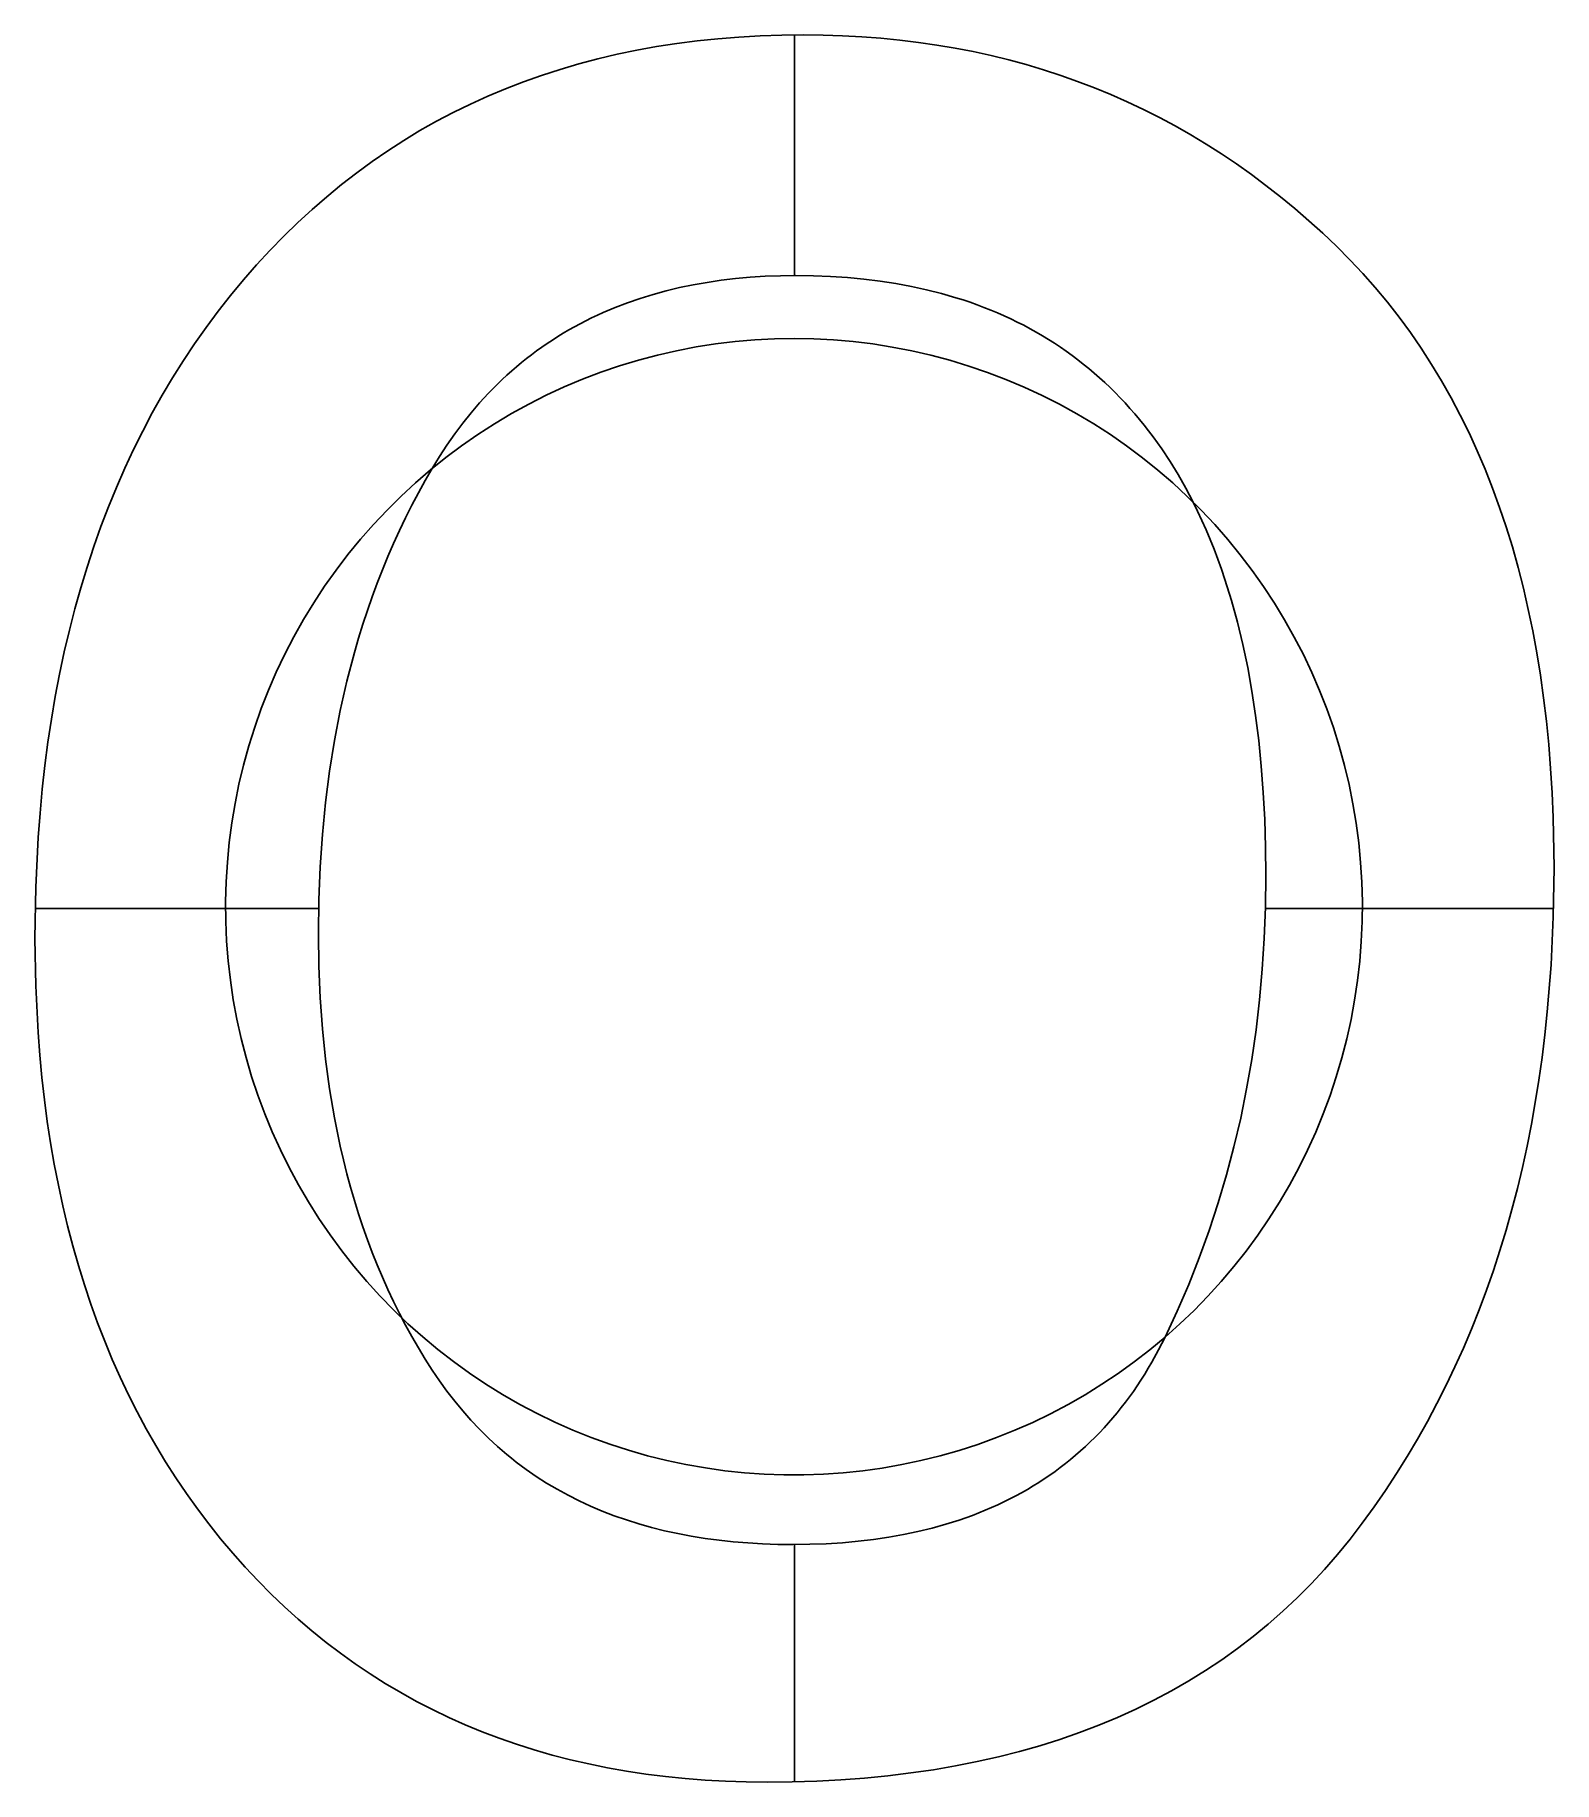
# Model space of a CAD drawing. Header units: millimetres. Extents: x -0.111 to 0.661, y -0.105 to 0.783.
import ezdxf

# ---------------------------------------------------------------- set-up
doc = ezdxf.new("R2010")
doc.units = ezdxf.units.MM
doc.header["$MEASUREMENT"] = 0
doc.layers.add('Default', color=178, linetype='Continuous', true_color=0x000000)

msp = doc.modelspace()

# ---------------------------------------------------------------- linework, layer by layer
at = {"layer": 'Default'}
for p, q in [((0.23602, 0.78089, -0.72731), (0.24669, 0.78174, -0.72731)), ((0.23602, 0.78089), (0.24669, 0.78174)), ((0.24669, 0.78174, -0.36365), (0.23602, 0.78089, -0.36365)), ((0.24669, 0.78174, -0.72731), (0.2575, 0.78235, -0.72731)), ((0.24669, 0.78174), (0.2575, 0.78235)), ((0.2575, 0.78235, -0.36365), (0.24669, 0.78174, -0.36365)), ((0.2575, 0.78235, -0.72731), (0.26845, 0.78271, -0.72731)), ((0.2575, 0.78235), (0.26845, 0.78271)), ((0.26845, 0.78271, -0.36365), (0.2575, 0.78235, -0.36365)), ((0.26845, 0.78271, -0.72731), (0.27954, 0.78284, -0.72731)), ((0.26845, 0.78271), (0.27954, 0.78284)), ((0.27954, 0.78284, -0.36365), (0.26845, 0.78271, -0.36365)), ((0.2749, 0.78281, -0.72731), (0.2749, 0.66059, -0.72731)), ((0.2749, 0.78281), (0.2749, 0.66059)), ((0.27954, 0.78284, -0.72731), (0.28949, 0.78273, -0.72731)), ((0.27954, 0.78284), (0.28949, 0.78273)), ((0.28949, 0.78273, -0.36365), (0.27954, 0.78284, -0.36365)), ((0.27954, 0.78284, -0.72731), (0.27954, 0.78284)), ((0.28949, 0.78273, -0.72731), (0.29935, 0.78242, -0.72731)), ((0.28949, 0.78273), (0.29935, 0.78242)), ((0.29935, 0.78242, -0.36365), (0.28949, 0.78273, -0.36365)), ((0.29935, 0.78242, -0.72731), (0.30911, 0.78189, -0.72731)), ((0.29935, 0.78242), (0.30911, 0.78189)), ((0.30911, 0.78189, -0.36365), (0.29935, 0.78242, -0.36365)), ((0.30911, 0.78189, -0.72731), (0.31877, 0.78116, -0.72731)), ((0.30911, 0.78189), (0.31877, 0.78116)), ((0.31877, 0.78116, -0.36365), (0.30911, 0.78189, -0.36365)), ((0.31877, 0.78116, -0.72731), (0.32834, 0.78021, -0.72731)), ((0.31877, 0.78116), (0.32834, 0.78021)), ((0.32834, 0.78021, -0.36365), (0.31877, 0.78116, -0.36365)), ((0.17501, 0.77068, -0.72731), (0.18482, 0.77299, -0.72731)), ((0.17501, 0.77068), (0.18482, 0.77299)), ((0.18482, 0.77299, -0.36365), (0.17501, 0.77068, -0.36365)), ((0.18482, 0.77299, -0.72731), (0.19478, 0.77506, -0.72731)), ((0.18482, 0.77299), (0.19478, 0.77506)), ((0.19478, 0.77506, -0.36365), (0.18482, 0.77299, -0.36365)), ((0.19478, 0.77506, -0.72731), (0.20488, 0.77688, -0.72731)), ((0.19478, 0.77506), (0.20488, 0.77688)), ((0.20488, 0.77688, -0.36365), (0.19478, 0.77506, -0.36365)), ((0.20488, 0.77688, -0.72731), (0.21512, 0.77846, -0.72731)), ((0.20488, 0.77688), (0.21512, 0.77846)), ((0.21512, 0.77846, -0.36365), (0.20488, 0.77688, -0.36365)), ((0.21512, 0.77846, -0.72731), (0.2255, 0.7798, -0.72731)), ((0.21512, 0.77846), (0.2255, 0.7798)), ((0.2255, 0.7798, -0.36365), (0.21512, 0.77846, -0.36365)), ((0.2255, 0.7798, -0.72731), (0.23602, 0.78089, -0.72731)), ((0.2255, 0.7798), (0.23602, 0.78089)), ((0.23602, 0.78089, -0.36365), (0.2255, 0.7798, -0.36365)), ((0.32834, 0.78021, -0.72731), (0.33781, 0.77906, -0.72731)), ((0.32834, 0.78021), (0.33781, 0.77906)), ((0.33781, 0.77906, -0.36365), (0.32834, 0.78021, -0.36365)), ((0.33781, 0.77906, -0.72731), (0.34719, 0.7777, -0.72731)), ((0.33781, 0.77906), (0.34719, 0.7777)), ((0.34719, 0.7777, -0.36365), (0.33781, 0.77906, -0.36365)), ((0.34719, 0.7777, -0.72731), (0.35646, 0.77612, -0.72731)), ((0.34719, 0.7777), (0.35646, 0.77612)), ((0.35646, 0.77612, -0.36365), (0.34719, 0.7777, -0.36365)), ((0.35646, 0.77612, -0.72731), (0.36564, 0.77434, -0.72731)), ((0.35646, 0.77612), (0.36564, 0.77434)), ((0.36564, 0.77434, -0.36365), (0.35646, 0.77612, -0.36365)), ((0.36564, 0.77434, -0.72731), (0.37473, 0.77235, -0.72731)), ((0.36564, 0.77434), (0.37473, 0.77235)), ((0.37473, 0.77235, -0.36365), (0.36564, 0.77434, -0.36365)), ((0.37473, 0.77235, -0.72731), (0.38372, 0.77015, -0.72731)), ((0.37473, 0.77235), (0.38372, 0.77015)), ((0.38372, 0.77015, -0.36365), (0.37473, 0.77235, -0.36365)), ((0.14642, 0.76229, -0.72731), (0.15581, 0.76533, -0.72731)), ((0.14642, 0.76229), (0.15581, 0.76533)), ((0.15581, 0.76533, -0.36365), (0.14642, 0.76229, -0.36365)), ((0.15581, 0.76533, -0.72731), (0.16534, 0.76813, -0.72731)), ((0.15581, 0.76533), (0.16534, 0.76813)), ((0.16534, 0.76813, -0.36365), (0.15581, 0.76533, -0.36365)), ((0.16534, 0.76813, -0.72731), (0.17501, 0.77068, -0.72731)), ((0.16534, 0.76813), (0.17501, 0.77068)), ((0.17501, 0.77068, -0.36365), (0.16534, 0.76813, -0.36365)), ((0.38372, 0.77015, -0.72731), (0.39261, 0.76774, -0.72731)), ((0.38372, 0.77015), (0.39261, 0.76774)), ((0.39261, 0.76774, -0.36365), (0.38372, 0.77015, -0.36365)), ((0.39261, 0.76774, -0.72731), (0.4014, 0.76511, -0.72731)), ((0.39261, 0.76774), (0.4014, 0.76511)), ((0.4014, 0.76511, -0.36365), (0.39261, 0.76774, -0.36365)), ((0.4014, 0.76511, -0.72731), (0.4101, 0.76228, -0.72731)), ((0.4014, 0.76511), (0.4101, 0.76228)), ((0.4101, 0.76228, -0.36365), (0.4014, 0.76511, -0.36365)), ((0.11911, 0.75172, -0.72731), (0.12807, 0.75548, -0.72731)), ((0.11911, 0.75172), (0.12807, 0.75548)), ((0.12807, 0.75548, -0.36365), (0.11911, 0.75172, -0.36365)), ((0.12807, 0.75548, -0.72731), (0.13717, 0.75901, -0.72731)), ((0.12807, 0.75548), (0.13717, 0.75901)), ((0.13717, 0.75901, -0.36365), (0.12807, 0.75548, -0.36365)), ((0.13717, 0.75901, -0.72731), (0.14642, 0.76229, -0.72731)), ((0.13717, 0.75901), (0.14642, 0.76229)), ((0.14642, 0.76229, -0.36365), (0.13717, 0.75901, -0.36365)), ((0.4101, 0.76228, -0.72731), (0.4187, 0.75924, -0.72731)), ((0.4101, 0.76228), (0.4187, 0.75924)), ((0.4187, 0.75924, -0.36365), (0.4101, 0.76228, -0.36365)), ((0.4187, 0.75924, -0.72731), (0.4272, 0.75599, -0.72731)), ((0.4187, 0.75924), (0.4272, 0.75599)), ((0.4272, 0.75599, -0.36365), (0.4187, 0.75924, -0.36365)), ((0.4272, 0.75599, -0.72731), (0.43561, 0.75253, -0.72731)), ((0.4272, 0.75599), (0.43561, 0.75253)), ((0.43561, 0.75253, -0.36365), (0.4272, 0.75599, -0.36365)), ((0.10161, 0.74345, -0.72731), (0.11029, 0.74771, -0.72731)), ((0.10161, 0.74345), (0.11029, 0.74771)), ((0.11029, 0.74771, -0.36365), (0.10161, 0.74345, -0.36365)), ((0.11029, 0.74771, -0.72731), (0.11911, 0.75172, -0.72731)), ((0.11029, 0.74771), (0.11911, 0.75172)), ((0.11911, 0.75172, -0.36365), (0.11029, 0.74771, -0.36365)), ((0.43561, 0.75253, -0.72731), (0.44392, 0.74886, -0.72731)), ((0.43561, 0.75253), (0.44392, 0.74886)), ((0.44392, 0.74886, -0.36365), (0.43561, 0.75253, -0.36365)), ((0.44392, 0.74886, -0.72731), (0.45214, 0.74498, -0.72731)), ((0.44392, 0.74886), (0.45214, 0.74498)), ((0.45214, 0.74498, -0.36365), (0.44392, 0.74886, -0.36365)), ((0.08468, 0.73421, -0.72731), (0.09307, 0.73895, -0.72731)), ((0.08468, 0.73421), (0.09307, 0.73895)), ((0.09307, 0.73895, -0.36365), (0.08468, 0.73421, -0.36365)), ((0.09307, 0.73895, -0.72731), (0.10161, 0.74345, -0.72731)), ((0.09307, 0.73895), (0.10161, 0.74345)), ((0.10161, 0.74345, -0.36365), (0.09307, 0.73895, -0.36365)), ((0.45214, 0.74498, -0.72731), (0.46026, 0.74089, -0.72731)), ((0.45214, 0.74498), (0.46026, 0.74089)), ((0.46026, 0.74089, -0.36365), (0.45214, 0.74498, -0.36365)), ((0.46026, 0.74089, -0.72731), (0.46828, 0.73659, -0.72731)), ((0.46026, 0.74089), (0.46828, 0.73659)), ((0.46828, 0.73659, -0.36365), (0.46026, 0.74089, -0.36365)), ((0.06831, 0.724, -0.72731), (0.07642, 0.72923, -0.72731)), ((0.06831, 0.724), (0.07642, 0.72923)), ((0.07642, 0.72923, -0.36365), (0.06831, 0.724, -0.36365)), ((0.07642, 0.72923, -0.72731), (0.08468, 0.73421, -0.72731)), ((0.07642, 0.72923), (0.08468, 0.73421)), ((0.08468, 0.73421, -0.36365), (0.07642, 0.72923, -0.36365)), ((0.46828, 0.73659, -0.72731), (0.4762, 0.73209, -0.72731)), ((0.46828, 0.73659), (0.4762, 0.73209)), ((0.4762, 0.73209, -0.36365), (0.46828, 0.73659, -0.36365)), ((0.4762, 0.73209, -0.72731), (0.48403, 0.72737, -0.72731)), ((0.4762, 0.73209), (0.48403, 0.72737)), ((0.48403, 0.72737, -0.36365), (0.4762, 0.73209, -0.36365)), ((0.06035, 0.71854, -0.72731), (0.06831, 0.724, -0.72731)), ((0.06035, 0.71854), (0.06831, 0.724)), ((0.06831, 0.724, -0.36365), (0.06035, 0.71854, -0.36365)), ((0.48403, 0.72737, -0.72731), (0.49176, 0.72244, -0.72731)), ((0.48403, 0.72737), (0.49176, 0.72244)), ((0.49176, 0.72244, -0.36365), (0.48403, 0.72737, -0.36365)), ((0.49176, 0.72244, -0.72731), (0.4994, 0.7173, -0.72731)), ((0.49176, 0.72244), (0.4994, 0.7173)), ((0.4994, 0.7173, -0.36365), (0.49176, 0.72244, -0.36365)), ((0.04483, 0.70687, -0.72731), (0.05252, 0.71282, -0.72731)), ((0.04483, 0.70687), (0.05252, 0.71282)), ((0.05252, 0.71282, -0.36365), (0.04483, 0.70687, -0.36365)), ((0.05252, 0.71282, -0.72731), (0.06035, 0.71854, -0.72731)), ((0.05252, 0.71282), (0.06035, 0.71854)), ((0.06035, 0.71854, -0.36365), (0.05252, 0.71282, -0.36365)), ((0.4994, 0.7173, -0.72731), (0.50694, 0.71195, -0.72731)), ((0.4994, 0.7173), (0.50694, 0.71195)), ((0.50694, 0.71195, -0.36365), (0.4994, 0.7173, -0.36365)), ((0.50694, 0.71195, -0.72731), (0.51438, 0.7064, -0.72731)), ((0.50694, 0.71195), (0.51438, 0.7064)), ((0.51438, 0.7064, -0.36365), (0.50694, 0.71195, -0.36365)), ((0.03729, 0.70067, -0.72731), (0.04483, 0.70687, -0.72731)), ((0.03729, 0.70067), (0.04483, 0.70687)), ((0.04483, 0.70687, -0.36365), (0.03729, 0.70067, -0.36365)), ((0.51438, 0.7064, -0.72731), (0.52172, 0.70063, -0.72731)), ((0.51438, 0.7064), (0.52172, 0.70063)), ((0.52172, 0.70063, -0.36365), (0.51438, 0.7064, -0.36365)), ((0.02263, 0.68754, -0.72731), (0.02989, 0.69423, -0.72731)), ((0.02263, 0.68754), (0.02989, 0.69423)), ((0.02989, 0.69423, -0.36365), (0.02263, 0.68754, -0.36365)), ((0.02989, 0.69423, -0.72731), (0.03729, 0.70067, -0.72731)), ((0.02989, 0.69423), (0.03729, 0.70067)), ((0.03729, 0.70067, -0.36365), (0.02989, 0.69423, -0.36365)), ((0.52172, 0.70063, -0.72731), (0.52897, 0.69465, -0.72731)), ((0.52172, 0.70063), (0.52897, 0.69465)), ((0.52897, 0.69465, -0.36365), (0.52172, 0.70063, -0.36365)), ((0.52897, 0.69465, -0.72731), (0.53613, 0.68847, -0.72731)), ((0.52897, 0.69465), (0.53613, 0.68847)), ((0.53613, 0.68847, -0.36365), (0.52897, 0.69465, -0.36365)), ((0.01552, 0.68062, -0.72731), (0.02263, 0.68754, -0.72731)), ((0.01552, 0.68062), (0.02263, 0.68754)), ((0.02263, 0.68754, -0.36365), (0.01552, 0.68062, -0.36365)), ((0.53613, 0.68847, -0.72731), (0.54318, 0.68207, -0.72731)), ((0.53613, 0.68847), (0.54318, 0.68207)), ((0.54318, 0.68207, -0.36365), (0.53613, 0.68847, -0.36365)), ((0.00854, 0.67345, -0.72731), (0.01552, 0.68062, -0.72731)), ((0.00854, 0.67345), (0.01552, 0.68062)), ((0.01552, 0.68062, -0.36365), (0.00854, 0.67345, -0.36365)), ((0.54318, 0.68207, -0.72731), (0.55014, 0.67547, -0.72731)), ((0.54318, 0.68207), (0.55014, 0.67547)), ((0.55014, 0.67547, -0.36365), (0.54318, 0.68207, -0.36365)), ((0.55014, 0.67547, -0.72731), (0.55694, 0.66866, -0.72731)), ((0.55014, 0.67547, -0.72731), (0.55014, 0.67547)), ((0.55014, 0.67547), (0.55694, 0.66866)), ((0.55694, 0.66866, -0.36365), (0.55014, 0.67547, -0.36365)), ((-0.00498, 0.65838, -0.72731), (0.00171, 0.66603, -0.72731)), ((-0.00498, 0.65838), (0.00171, 0.66603)), ((0.00171, 0.66603, -0.36365), (-0.00498, 0.65838, -0.36365)), ((0.00171, 0.66603, -0.72731), (0.00854, 0.67345, -0.72731)), ((0.00171, 0.66603), (0.00854, 0.67345)), ((0.00854, 0.67345, -0.36365), (0.00171, 0.66603, -0.36365)), ((0.55694, 0.66866, -0.72731), (0.56353, 0.66166, -0.72731)), ((0.55694, 0.66866), (0.56353, 0.66166)), ((0.56353, 0.66166, -0.36365), (0.55694, 0.66866, -0.36365)), ((-0.0115, 0.65051, -0.72731), (-0.00498, 0.65838, -0.72731)), ((-0.0115, 0.65051), (-0.00498, 0.65838)), ((-0.00498, 0.65838, -0.36365), (-0.0115, 0.65051, -0.36365)), ((-0.00498, 0.65838, -0.72731), (-0.00498, 0.65838)), ((0.2234, 0.65591, -0.72731), (0.23046, 0.65715, -0.72731)), ((0.2234, 0.65591, -0.36365), (0.23046, 0.65715, -0.36365)), ((0.23046, 0.65715, -0.72731), (0.23765, 0.6582, -0.72731)), ((0.23046, 0.65715, -0.36365), (0.23765, 0.6582, -0.36365)), ((0.23765, 0.6582, -0.72731), (0.24498, 0.65906, -0.72731)), ((0.23765, 0.6582, -0.36365), (0.24498, 0.65906, -0.36365)), ((0.24498, 0.65906, -0.72731), (0.25245, 0.65973, -0.72731)), ((0.24498, 0.65906, -0.36365), (0.25245, 0.65973, -0.36365)), ((0.25245, 0.65973, -0.72731), (0.26005, 0.66021, -0.72731)), ((0.25245, 0.65973, -0.36365), (0.26005, 0.66021, -0.36365)), ((0.26005, 0.66021, -0.72731), (0.26779, 0.6605, -0.72731)), ((0.26005, 0.66021, -0.36365), (0.26779, 0.6605, -0.36365)), ((0.26779, 0.6605, -0.72731), (0.27566, 0.6606, -0.72731)), ((0.26779, 0.6605, -0.36365), (0.27566, 0.6606, -0.36365)), ((0.27566, 0.6606, -0.72731), (0.28453, 0.66048, -0.72731)), ((0.27566, 0.6606, -0.36365), (0.28453, 0.66048, -0.36365)), ((0.27566, 0.6606, -0.72731), (0.27566, 0.6606)), ((0.28453, 0.66048, -0.72731), (0.29323, 0.66015, -0.72731)), ((0.28453, 0.66048, -0.36365), (0.29323, 0.66015, -0.36365)), ((0.29323, 0.66015, -0.72731), (0.30176, 0.65958, -0.72731)), ((0.29323, 0.66015, -0.36365), (0.30176, 0.65958, -0.36365)), ((0.30176, 0.65958, -0.72731), (0.31013, 0.6588, -0.72731)), ((0.30176, 0.65958, -0.36365), (0.31013, 0.6588, -0.36365)), ((0.31013, 0.6588, -0.72731), (0.31834, 0.65779, -0.72731)), ((0.31013, 0.6588, -0.36365), (0.31834, 0.65779, -0.36365)), ((0.31834, 0.65779, -0.72731), (0.32638, 0.65655, -0.72731)), ((0.31834, 0.65779, -0.36365), (0.32638, 0.65655, -0.36365)), ((0.56353, 0.66166, -0.72731), (0.5699, 0.65445, -0.72731)), ((0.56353, 0.66166), (0.5699, 0.65445)), ((0.5699, 0.65445, -0.36365), (0.56353, 0.66166, -0.36365)), ((-0.0178, 0.64248, -0.72731), (-0.0115, 0.65051, -0.72731)), ((-0.0178, 0.64248), (-0.0115, 0.65051)), ((-0.0115, 0.65051, -0.36365), (-0.0178, 0.64248, -0.36365)), ((0.19013, 0.64682, -0.72731), (0.19651, 0.64902, -0.72731)), ((0.19013, 0.64682, -0.36365), (0.19651, 0.64902, -0.36365)), ((0.19651, 0.64902, -0.72731), (0.20303, 0.65103, -0.72731)), ((0.19651, 0.64902, -0.36365), (0.20303, 0.65103, -0.36365)), ((0.20303, 0.65103, -0.72731), (0.20968, 0.65284, -0.72731)), ((0.20303, 0.65103, -0.36365), (0.20968, 0.65284, -0.36365)), ((0.20968, 0.65284, -0.72731), (0.21647, 0.65447, -0.72731)), ((0.20968, 0.65284, -0.36365), (0.21647, 0.65447, -0.36365)), ((0.21647, 0.65447, -0.72731), (0.2234, 0.65591, -0.72731)), ((0.21647, 0.65447, -0.36365), (0.2234, 0.65591, -0.36365)), ((0.32638, 0.65655, -0.72731), (0.33425, 0.65509, -0.72731)), ((0.32638, 0.65655, -0.36365), (0.33425, 0.65509, -0.36365)), ((0.33425, 0.65509, -0.72731), (0.34196, 0.6534, -0.72731)), ((0.33425, 0.65509, -0.36365), (0.34196, 0.6534, -0.36365)), ((0.34196, 0.6534, -0.72731), (0.34951, 0.65149, -0.72731)), ((0.34196, 0.6534, -0.36365), (0.34951, 0.65149, -0.36365)), ((0.34951, 0.65149, -0.72731), (0.35689, 0.64936, -0.72731)), ((0.34951, 0.65149, -0.36365), (0.35689, 0.64936, -0.36365)), ((0.35689, 0.64936, -0.72731), (0.36052, 0.6482, -0.72731)), ((0.35689, 0.64936, -0.36365), (0.36052, 0.6482, -0.36365)), ((0.36052, 0.6482, -0.72731), (0.3641, 0.647, -0.72731)), ((0.36052, 0.6482, -0.36365), (0.3641, 0.647, -0.36365)), ((0.5699, 0.65445, -0.72731), (0.57605, 0.64705, -0.72731)), ((0.5699, 0.65445), (0.57605, 0.64705)), ((0.57605, 0.64705, -0.36365), (0.5699, 0.65445, -0.36365)), ((-0.02391, 0.63428, -0.72731), (-0.0178, 0.64248, -0.72731)), ((-0.02391, 0.63428), (-0.0178, 0.64248)), ((-0.0178, 0.64248, -0.36365), (-0.02391, 0.63428, -0.36365)), ((0.17179, 0.63907, -0.72731), (0.17476, 0.64048, -0.72731)), ((0.17179, 0.63907, -0.36365), (0.17476, 0.64048, -0.36365)), ((0.17476, 0.64048, -0.72731), (0.17777, 0.64184, -0.72731)), ((0.17476, 0.64048, -0.36365), (0.17777, 0.64184, -0.36365)), ((0.17777, 0.64184, -0.72731), (0.18388, 0.64442, -0.72731)), ((0.17777, 0.64184, -0.36365), (0.18388, 0.64442, -0.36365)), ((0.18388, 0.64442, -0.72731), (0.19013, 0.64682, -0.72731)), ((0.18388, 0.64442, -0.36365), (0.19013, 0.64682, -0.36365)), ((0.3641, 0.647, -0.72731), (0.36765, 0.64573, -0.72731)), ((0.3641, 0.647, -0.36365), (0.36765, 0.64573, -0.36365)), ((0.36765, 0.64573, -0.72731), (0.37115, 0.64441, -0.72731)), ((0.36765, 0.64573, -0.36365), (0.37115, 0.64441, -0.36365)), ((0.37115, 0.64441, -0.72731), (0.37461, 0.64303, -0.72731)), ((0.37115, 0.64441, -0.36365), (0.37461, 0.64303, -0.36365)), ((0.37461, 0.64303, -0.72731), (0.37803, 0.6416, -0.72731)), ((0.37461, 0.64303, -0.36365), (0.37803, 0.6416, -0.36365)), ((0.37803, 0.6416, -0.72731), (0.38141, 0.64011, -0.72731)), ((0.37803, 0.6416, -0.36365), (0.38141, 0.64011, -0.36365)), ((0.38141, 0.64011, -0.72731), (0.38475, 0.63857, -0.72731)), ((0.38141, 0.64011, -0.36365), (0.38475, 0.63857, -0.36365)), ((0.57605, 0.64705, -0.72731), (0.58199, 0.63946, -0.72731)), ((0.57605, 0.64705), (0.58199, 0.63946)), ((0.58199, 0.63946, -0.36365), (0.57605, 0.64705, -0.36365)), ((0.58199, 0.63946, -0.72731), (0.58771, 0.63166, -0.72731)), ((0.58199, 0.63946), (0.58771, 0.63166)), ((0.58771, 0.63166, -0.36365), (0.58199, 0.63946, -0.36365)), ((-0.0298, 0.62592, -0.72731), (-0.02391, 0.63428, -0.72731)), ((-0.0298, 0.62592), (-0.02391, 0.63428)), ((-0.02391, 0.63428, -0.36365), (-0.0298, 0.62592, -0.36365)), ((0.15467, 0.62959, -0.72731), (0.15744, 0.63129, -0.72731)), ((0.15467, 0.62959, -0.36365), (0.15744, 0.63129, -0.36365)), ((0.15744, 0.63129, -0.72731), (0.16024, 0.63294, -0.72731)), ((0.15744, 0.63129, -0.36365), (0.16024, 0.63294, -0.36365)), ((0.16024, 0.63294, -0.72731), (0.16308, 0.63454, -0.72731)), ((0.16024, 0.63294, -0.36365), (0.16308, 0.63454, -0.36365)), ((0.16308, 0.63454, -0.72731), (0.16595, 0.6361, -0.72731)), ((0.16308, 0.63454, -0.36365), (0.16595, 0.6361, -0.36365)), ((0.16595, 0.6361, -0.72731), (0.16885, 0.63761, -0.72731)), ((0.16595, 0.6361, -0.36365), (0.16885, 0.63761, -0.36365)), ((0.16885, 0.63761, -0.72731), (0.17179, 0.63907, -0.72731)), ((0.16885, 0.63761, -0.36365), (0.17179, 0.63907, -0.36365)), ((0.38475, 0.63857, -0.72731), (0.38805, 0.63696, -0.72731)), ((0.38475, 0.63857, -0.36365), (0.38805, 0.63696, -0.36365)), ((0.38805, 0.63696, -0.72731), (0.3913, 0.63531, -0.72731)), ((0.38805, 0.63696, -0.36365), (0.3913, 0.63531, -0.36365)), ((0.3913, 0.63531, -0.72731), (0.39452, 0.63359, -0.72731)), ((0.3913, 0.63531, -0.36365), (0.39452, 0.63359, -0.36365)), ((0.39452, 0.63359, -0.72731), (0.39769, 0.63182, -0.72731)), ((0.39452, 0.63359, -0.36365), (0.39769, 0.63182, -0.36365)), ((0.39769, 0.63182, -0.72731), (0.40082, 0.63, -0.72731)), ((0.39769, 0.63182, -0.36365), (0.40082, 0.63, -0.36365)), ((0.58771, 0.63166, -0.72731), (0.59321, 0.62367, -0.72731)), ((0.58771, 0.63166), (0.59321, 0.62367)), ((0.59321, 0.62367, -0.36365), (0.58771, 0.63166, -0.36365)), ((-0.03549, 0.61738, -0.72731), (-0.0298, 0.62592, -0.72731)), ((-0.03549, 0.61738), (-0.0298, 0.62592)), ((-0.0298, 0.62592, -0.36365), (-0.03549, 0.61738, -0.36365)), ((0.14133, 0.62038, -0.72731), (0.14393, 0.62232, -0.72731)), ((0.14133, 0.62038, -0.36365), (0.14393, 0.62232, -0.36365)), ((0.14393, 0.62232, -0.72731), (0.14657, 0.62421, -0.72731)), ((0.14393, 0.62232, -0.36365), (0.14657, 0.62421, -0.36365)), ((0.14657, 0.62421, -0.72731), (0.14923, 0.62605, -0.72731)), ((0.14657, 0.62421, -0.36365), (0.14923, 0.62605, -0.36365)), ((0.14923, 0.62605, -0.72731), (0.15194, 0.62785, -0.72731)), ((0.14923, 0.62605, -0.36365), (0.15194, 0.62785, -0.36365)), ((0.15194, 0.62785, -0.72731), (0.15467, 0.62959, -0.72731)), ((0.15194, 0.62785, -0.36365), (0.15467, 0.62959, -0.36365)), ((0.21504, 0.62242), (0.20527, 0.62019)), ((0.22487, 0.62432), (0.21504, 0.62242)), ((0.23477, 0.62588), (0.22487, 0.62432)), ((0.24472, 0.62709), (0.23477, 0.62588)), ((0.25471, 0.62796), (0.24472, 0.62709)), ((0.26471, 0.62848), (0.25471, 0.62796)), ((0.27473, 0.62865), (0.26471, 0.62848)), ((0.28475, 0.62847), (0.27473, 0.62865)), ((0.29476, 0.62794), (0.28475, 0.62847)), ((0.30474, 0.62707), (0.29476, 0.62794)), ((0.31469, 0.62586), (0.30474, 0.62707)), ((0.32459, 0.62429), (0.31469, 0.62586)), ((0.33443, 0.62239), (0.32459, 0.62429)), ((0.34419, 0.62014), (0.33443, 0.62239)), ((0.40082, 0.63, -0.72731), (0.40391, 0.62811, -0.72731)), ((0.40082, 0.63, -0.36365), (0.40391, 0.62811, -0.36365)), ((0.40391, 0.62811, -0.72731), (0.40696, 0.62617, -0.72731)), ((0.40391, 0.62811, -0.36365), (0.40696, 0.62617, -0.36365)), ((0.40696, 0.62617, -0.72731), (0.40997, 0.62418, -0.72731)), ((0.40696, 0.62617, -0.36365), (0.40997, 0.62418, -0.36365)), ((0.40997, 0.62418, -0.72731), (0.41293, 0.62213, -0.72731)), ((0.40997, 0.62418, -0.36365), (0.41293, 0.62213, -0.36365)), ((0.41293, 0.62213, -0.72731), (0.41586, 0.62002, -0.72731)), ((0.41293, 0.62213, -0.36365), (0.41586, 0.62002, -0.36365)), ((0.59321, 0.62367, -0.72731), (0.5985, 0.61548, -0.72731)), ((0.59321, 0.62367), (0.5985, 0.61548)), ((0.5985, 0.61548, -0.36365), (0.59321, 0.62367, -0.36365)), ((-0.04097, 0.60868, -0.72731), (-0.03549, 0.61738, -0.72731)), ((-0.04097, 0.60868), (-0.03549, 0.61738)), ((-0.03549, 0.61738, -0.36365), (-0.04097, 0.60868, -0.36365)), ((0.13127, 0.61215, -0.72731), (0.13374, 0.61428, -0.72731)), ((0.13127, 0.61215, -0.36365), (0.13374, 0.61428, -0.36365)), ((0.13374, 0.61428, -0.72731), (0.13624, 0.61636, -0.72731)), ((0.13374, 0.61428, -0.36365), (0.13624, 0.61636, -0.36365)), ((0.13624, 0.61636, -0.72731), (0.13877, 0.6184, -0.72731)), ((0.13624, 0.61636, -0.36365), (0.13877, 0.6184, -0.36365)), ((0.13877, 0.6184, -0.72731), (0.14133, 0.62038, -0.72731)), ((0.13877, 0.6184, -0.36365), (0.14133, 0.62038, -0.36365)), ((0.18599, 0.6147), (0.17651, 0.61145)), ((0.19558, 0.61761), (0.18599, 0.6147)), ((0.20527, 0.62019), (0.19558, 0.61761)), ((0.35387, 0.61756), (0.34419, 0.62014)), ((0.36346, 0.61464), (0.35387, 0.61756)), ((0.37294, 0.6114), (0.36346, 0.61464)), ((0.41586, 0.62002, -0.72731), (0.41874, 0.61786, -0.72731)), ((0.41586, 0.62002, -0.36365), (0.41874, 0.61786, -0.36365)), ((0.41874, 0.61786, -0.72731), (0.42158, 0.61564, -0.72731)), ((0.41874, 0.61786, -0.36365), (0.42158, 0.61564, -0.36365)), ((0.42158, 0.61564, -0.72731), (0.42438, 0.61336, -0.72731)), ((0.42158, 0.61564, -0.36365), (0.42438, 0.61336, -0.36365)), ((0.42438, 0.61336, -0.72731), (0.42714, 0.61103, -0.72731)), ((0.42438, 0.61336, -0.36365), (0.42714, 0.61103, -0.36365)), ((0.5985, 0.61548, -0.72731), (0.60358, 0.60709, -0.72731)), ((0.5985, 0.61548), (0.60358, 0.60709)), ((0.60358, 0.60709, -0.36365), (0.5985, 0.61548, -0.36365)), ((-0.04625, 0.59982, -0.72731), (-0.04097, 0.60868, -0.72731)), ((-0.04625, 0.59982), (-0.04097, 0.60868)), ((-0.04097, 0.60868, -0.36365), (-0.04625, 0.59982, -0.36365)), ((0.12176, 0.60316, -0.72731), (0.12409, 0.60548, -0.72731)), ((0.12176, 0.60316, -0.36365), (0.12409, 0.60548, -0.36365)), ((0.12409, 0.60548, -0.72731), (0.12645, 0.60775, -0.72731)), ((0.12409, 0.60548, -0.36365), (0.12645, 0.60775, -0.36365)), ((0.12645, 0.60775, -0.72731), (0.12884, 0.60998, -0.72731)), ((0.12645, 0.60775, -0.36365), (0.12884, 0.60998, -0.36365)), ((0.12884, 0.60998, -0.72731), (0.13127, 0.61215, -0.72731)), ((0.12884, 0.60998, -0.36365), (0.13127, 0.61215, -0.36365)), ((0.15791, 0.60399), (0.14882, 0.59978)), ((0.16715, 0.60789), (0.15791, 0.60399)), ((0.17651, 0.61145), (0.16715, 0.60789)), ((0.3823, 0.60782), (0.37294, 0.6114)), ((0.39154, 0.60392), (0.3823, 0.60782)), ((0.40063, 0.59971), (0.39154, 0.60392)), ((0.42714, 0.61103, -0.72731), (0.42986, 0.60864, -0.72731)), ((0.42714, 0.61103, -0.36365), (0.42986, 0.60864, -0.36365)), ((0.42986, 0.60864, -0.72731), (0.43253, 0.6062, -0.72731)), ((0.42986, 0.60864, -0.36365), (0.43253, 0.6062, -0.36365)), ((0.43253, 0.6062, -0.72731), (0.43517, 0.6037, -0.72731)), ((0.43253, 0.6062, -0.36365), (0.43517, 0.6037, -0.36365)), ((0.43517, 0.6037, -0.72731), (0.43776, 0.60114, -0.72731)), ((0.43517, 0.6037, -0.36365), (0.43776, 0.60114, -0.36365)), ((0.60358, 0.60709, -0.72731), (0.60844, 0.5985, -0.72731)), ((0.60358, 0.60709), (0.60844, 0.5985)), ((0.60844, 0.5985, -0.36365), (0.60358, 0.60709, -0.36365)), ((-0.05131, 0.59078, -0.72731), (-0.04625, 0.59982, -0.72731)), ((-0.05131, 0.59078), (-0.04625, 0.59982)), ((-0.04625, 0.59982, -0.36365), (-0.05131, 0.59078, -0.36365)), ((0.11062, 0.59084, -0.72731), (0.11497, 0.59591, -0.72731)), ((0.11062, 0.59084, -0.36365), (0.11497, 0.59591, -0.36365)), ((0.11497, 0.59591, -0.72731), (0.11946, 0.60079, -0.72731)), ((0.11497, 0.59591, -0.36365), (0.11946, 0.60079, -0.36365)), ((0.11946, 0.60079, -0.72731), (0.12176, 0.60316, -0.72731)), ((0.11946, 0.60079, -0.36365), (0.12176, 0.60316, -0.36365)), ((0.13988, 0.59526), (0.1311, 0.59043)), ((0.14882, 0.59978), (0.13988, 0.59526)), ((0.40957, 0.59518), (0.40063, 0.59971)), ((0.41834, 0.59034), (0.40957, 0.59518)), ((0.43776, 0.60114, -0.72731), (0.44031, 0.59853, -0.72731)), ((0.43776, 0.60114, -0.36365), (0.44031, 0.59853, -0.36365)), ((0.44031, 0.59853, -0.72731), (0.44282, 0.59586, -0.72731)), ((0.44031, 0.59853, -0.36365), (0.44282, 0.59586, -0.36365)), ((0.44282, 0.59586, -0.72731), (0.44529, 0.59313, -0.72731)), ((0.44282, 0.59586, -0.36365), (0.44529, 0.59313, -0.36365)), ((0.60844, 0.5985, -0.72731), (0.61308, 0.58972, -0.72731)), ((0.60844, 0.5985), (0.61308, 0.58972)), ((0.61308, 0.58972, -0.36365), (0.60844, 0.5985, -0.36365)), ((-0.05617, 0.58158, -0.72731), (-0.05131, 0.59078, -0.72731)), ((-0.05617, 0.58158), (-0.05131, 0.59078)), ((-0.05131, 0.59078, -0.36365), (-0.05617, 0.58158, -0.36365)), ((0.1064, 0.58557, -0.72731), (0.11062, 0.59084, -0.72731)), ((0.1064, 0.58557, -0.36365), (0.11062, 0.59084, -0.36365)), ((0.1311, 0.59043), (0.12249, 0.58529)), ((0.42695, 0.5852), (0.41834, 0.59034)), ((0.44529, 0.59313, -0.72731), (0.44772, 0.59035, -0.72731)), ((0.44529, 0.59313, -0.36365), (0.44772, 0.59035, -0.36365)), ((0.44772, 0.59035, -0.72731), (0.45011, 0.58751, -0.72731)), ((0.44772, 0.59035, -0.36365), (0.45011, 0.58751, -0.36365)), ((0.45011, 0.58751, -0.72731), (0.45245, 0.58462, -0.72731)), ((0.45011, 0.58751, -0.36365), (0.45245, 0.58462, -0.36365)), ((0.61308, 0.58972, -0.72731), (0.6175, 0.58074, -0.72731)), ((0.61308, 0.58972), (0.6175, 0.58074)), ((0.6175, 0.58074, -0.36365), (0.61308, 0.58972, -0.36365)), ((-0.06083, 0.57222, -0.72731), (-0.05617, 0.58158, -0.72731)), ((-0.06083, 0.57222), (-0.05617, 0.58158)), ((-0.05617, 0.58158, -0.36365), (-0.06083, 0.57222, -0.36365)), ((0.09837, 0.57447, -0.72731), (0.10232, 0.58012, -0.72731)), ((0.09837, 0.57447, -0.36365), (0.10232, 0.58012, -0.36365)), ((0.10232, 0.58012, -0.72731), (0.1064, 0.58557, -0.72731)), ((0.10232, 0.58012, -0.36365), (0.1064, 0.58557, -0.36365)), ((0.11407, 0.57987), (0.10584, 0.57415)), ((0.12249, 0.58529), (0.11407, 0.57987)), ((0.43537, 0.57977), (0.42695, 0.5852)), ((0.44359, 0.57405), (0.43537, 0.57977)), ((0.45245, 0.58462, -0.72731), (0.45475, 0.58167, -0.72731)), ((0.45245, 0.58462, -0.36365), (0.45475, 0.58167, -0.36365)), ((0.45475, 0.58167, -0.72731), (0.45702, 0.57866, -0.72731)), ((0.45475, 0.58167, -0.36365), (0.45702, 0.57866, -0.36365)), ((0.45702, 0.57866, -0.72731), (0.45924, 0.5756, -0.72731)), ((0.45702, 0.57866, -0.36365), (0.45924, 0.5756, -0.36365)), ((0.6175, 0.58074, -0.72731), (0.62172, 0.57156, -0.72731)), ((0.6175, 0.58074), (0.62172, 0.57156)), ((0.62172, 0.57156, -0.36365), (0.6175, 0.58074, -0.36365)), ((-0.06528, 0.56268, -0.72731), (-0.06083, 0.57222, -0.72731)), ((-0.06528, 0.56268), (-0.06083, 0.57222)), ((-0.06083, 0.57222, -0.36365), (-0.06528, 0.56268, -0.36365)), ((0.09781, 0.56815), (0.09, 0.56187)), ((0.09088, 0.56261, -0.72731), (0.09456, 0.56864, -0.72731)), ((0.09088, 0.56261, -0.36365), (0.09456, 0.56864, -0.36365)), ((0.09456, 0.56864, -0.72731), (0.09837, 0.57447, -0.72731)), ((0.09456, 0.56864, -0.36365), (0.09837, 0.57447, -0.36365)), ((0.10584, 0.57415), (0.09781, 0.56815)), ((0.45162, 0.56804), (0.44359, 0.57405)), ((0.45924, 0.5756, -0.72731), (0.46142, 0.57248, -0.72731)), ((0.45924, 0.5756, -0.36365), (0.46142, 0.57248, -0.36365)), ((0.46142, 0.57248, -0.72731), (0.46565, 0.56607, -0.72731)), ((0.46142, 0.57248, -0.36365), (0.46565, 0.56607, -0.36365)), ((0.62172, 0.57156, -0.72731), (0.62571, 0.56219, -0.72731)), ((0.62172, 0.57156), (0.62571, 0.56219)), ((0.62571, 0.56219, -0.36365), (0.62172, 0.57156, -0.36365)), ((-0.06952, 0.55298, -0.72731), (-0.06528, 0.56268, -0.72731)), ((-0.06952, 0.55298), (-0.06528, 0.56268)), ((-0.06528, 0.56268, -0.36365), (-0.06952, 0.55298, -0.36365)), ((0.09, 0.56187), (0.08241, 0.55533)), ((0.08733, 0.55644, -0.72731), (0.09088, 0.56261, -0.72731)), ((0.08733, 0.55644, -0.36365), (0.09088, 0.56261, -0.36365)), ((0.09088, 0.56261, -0.72731), (0.09088, 0.56261)), ((0.45943, 0.56176), (0.45162, 0.56804)), ((0.46701, 0.55522), (0.45943, 0.56176)), ((0.46565, 0.56607, -0.72731), (0.46972, 0.55944, -0.72731)), ((0.46565, 0.56607, -0.36365), (0.46972, 0.55944, -0.36365)), ((0.46972, 0.55944, -0.72731), (0.47362, 0.55258, -0.72731)), ((0.46972, 0.55944, -0.36365), (0.47362, 0.55258, -0.36365)), ((0.62571, 0.56219, -0.72731), (0.62949, 0.55261, -0.72731)), ((0.62571, 0.56219), (0.62949, 0.55261)), ((0.62949, 0.55261, -0.36365), (0.62571, 0.56219, -0.36365)), ((-0.07355, 0.54311, -0.72731), (-0.06952, 0.55298, -0.72731)), ((-0.07355, 0.54311), (-0.06952, 0.55298)), ((-0.06952, 0.55298, -0.36365), (-0.07355, 0.54311, -0.36365)), ((0.08241, 0.55533), (0.07505, 0.54853)), ((0.0839, 0.5502, -0.72731), (0.08733, 0.55644, -0.72731)), ((0.0839, 0.5502, -0.36365), (0.08733, 0.55644, -0.36365)), ((0.47437, 0.54841), (0.46701, 0.55522)), ((0.47362, 0.55258, -0.72731), (0.47736, 0.5455, -0.72731)), ((0.47362, 0.55258, -0.36365), (0.47736, 0.5455, -0.36365)), ((0.62949, 0.55261, -0.72731), (0.63305, 0.54284, -0.72731)), ((0.62949, 0.55261), (0.63305, 0.54284)), ((0.63305, 0.54284, -0.36365), (0.62949, 0.55261, -0.36365)), ((-0.07738, 0.53307, -0.72731), (-0.07355, 0.54311, -0.72731)), ((-0.07738, 0.53307), (-0.07355, 0.54311)), ((-0.07355, 0.54311, -0.36365), (-0.07738, 0.53307, -0.36365)), ((0.06793, 0.54148), (0.06106, 0.53418)), ((0.07505, 0.54853), (0.06793, 0.54148)), ((0.07736, 0.53747, -0.72731), (0.08057, 0.54387, -0.72731)), ((0.07736, 0.53747, -0.36365), (0.08057, 0.54387, -0.36365)), ((0.08057, 0.54387, -0.72731), (0.0839, 0.5502, -0.72731)), ((0.08057, 0.54387, -0.36365), (0.0839, 0.5502, -0.36365)), ((0.48148, 0.54135), (0.47437, 0.54841)), ((0.47736, 0.5455, -0.72731), (0.47963, 0.54089, -0.72731)), ((0.47736, 0.5455, -0.36365), (0.47963, 0.54089, -0.36365)), ((0.47736, 0.5455, -0.72731), (0.47736, 0.5455)), ((0.63305, 0.54284, -0.72731), (0.6364, 0.53287, -0.72731)), ((0.63305, 0.54284), (0.6364, 0.53287)), ((0.6364, 0.53287, -0.36365), (0.63305, 0.54284, -0.36365)), ((-0.081, 0.52287, -0.72731), (-0.07738, 0.53307, -0.72731)), ((-0.081, 0.52287), (-0.07738, 0.53307)), ((-0.07738, 0.53307, -0.36365), (-0.081, 0.52287, -0.36365)), ((0.06106, 0.53418), (0.05445, 0.52665)), ((0.07426, 0.53099, -0.72731), (0.07736, 0.53747, -0.72731)), ((0.07426, 0.53099, -0.36365), (0.07736, 0.53747, -0.36365)), ((0.47963, 0.54089, -0.72731), (0.48184, 0.53619, -0.72731)), ((0.47963, 0.54089, -0.36365), (0.48184, 0.53619, -0.36365)), ((0.48835, 0.53406), (0.48148, 0.54135)), ((0.48184, 0.53619, -0.72731), (0.48397, 0.53141, -0.72731)), ((0.48184, 0.53619, -0.36365), (0.48397, 0.53141, -0.36365)), ((0.49496, 0.52652), (0.48835, 0.53406)), ((0.6364, 0.53287, -0.72731), (0.63953, 0.52271, -0.72731)), ((0.6364, 0.53287), (0.63953, 0.52271)), ((0.63953, 0.52271, -0.36365), (0.6364, 0.53287, -0.36365)), ((0.05445, 0.52665), (0.0481, 0.5189)), ((0.06839, 0.51779, -0.72731), (0.07127, 0.52443, -0.72731)), ((0.06839, 0.51779, -0.36365), (0.07127, 0.52443, -0.36365)), ((0.07127, 0.52443, -0.72731), (0.07426, 0.53099, -0.72731)), ((0.07127, 0.52443, -0.36365), (0.07426, 0.53099, -0.36365)), ((0.48397, 0.53141, -0.72731), (0.48602, 0.52654, -0.72731)), ((0.48397, 0.53141, -0.36365), (0.48602, 0.52654, -0.36365)), ((0.48602, 0.52654, -0.72731), (0.48801, 0.52159, -0.72731)), ((0.48602, 0.52654, -0.36365), (0.48801, 0.52159, -0.36365)), ((0.5013, 0.51876), (0.49496, 0.52652)), ((-0.08441, 0.5125, -0.72731), (-0.081, 0.52287, -0.72731)), ((-0.08441, 0.5125), (-0.081, 0.52287)), ((-0.081, 0.52287, -0.36365), (-0.08441, 0.5125, -0.36365)), ((0.0481, 0.5189), (0.04203, 0.51093)), ((0.06563, 0.51108, -0.72731), (0.06839, 0.51779, -0.72731)), ((0.06563, 0.51108, -0.36365), (0.06839, 0.51779, -0.36365)), ((0.48801, 0.52159, -0.72731), (0.48992, 0.51655, -0.72731)), ((0.48801, 0.52159, -0.36365), (0.48992, 0.51655, -0.36365)), ((0.48992, 0.51655, -0.72731), (0.49176, 0.51143, -0.72731)), ((0.48992, 0.51655, -0.36365), (0.49176, 0.51143, -0.36365)), ((0.50737, 0.51079), (0.5013, 0.51876)), ((0.63953, 0.52271, -0.72731), (0.64245, 0.51234, -0.72731)), ((0.63953, 0.52271), (0.64245, 0.51234)), ((0.64245, 0.51234, -0.36365), (0.63953, 0.52271, -0.36365)), ((-0.08762, 0.50197, -0.72731), (-0.08441, 0.5125, -0.72731)), ((-0.08762, 0.50197), (-0.08441, 0.5125)), ((-0.08441, 0.5125, -0.36365), (-0.08762, 0.50197, -0.36365)), ((0.04203, 0.51093), (0.03624, 0.50275)), ((0.06298, 0.50428, -0.72731), (0.06563, 0.51108, -0.72731)), ((0.06298, 0.50428, -0.36365), (0.06563, 0.51108, -0.36365)), ((0.49176, 0.51143, -0.72731), (0.49353, 0.50623, -0.72731)), ((0.49176, 0.51143, -0.36365), (0.49353, 0.50623, -0.36365)), ((0.49353, 0.50623, -0.72731), (0.49685, 0.49556, -0.72731)), ((0.49353, 0.50623, -0.36365), (0.49685, 0.49556, -0.36365)), ((0.51316, 0.50261), (0.50737, 0.51079)), ((0.64245, 0.51234, -0.72731), (0.64515, 0.50178, -0.72731)), ((0.64245, 0.51234), (0.64515, 0.50178)), ((0.64515, 0.50178, -0.36365), (0.64245, 0.51234, -0.36365)), ((-0.09062, 0.49126, -0.72731), (-0.08762, 0.50197, -0.72731)), ((-0.09062, 0.49126), (-0.08762, 0.50197)), ((-0.08762, 0.50197, -0.36365), (-0.09062, 0.49126, -0.36365)), ((0.03624, 0.50275), (0.03073, 0.49438)), ((0.05802, 0.49045, -0.72731), (0.06044, 0.49741, -0.72731)), ((0.05802, 0.49045, -0.36365), (0.06044, 0.49741, -0.36365)), ((0.06044, 0.49741, -0.72731), (0.06298, 0.50428, -0.72731)), ((0.06044, 0.49741, -0.36365), (0.06298, 0.50428, -0.36365)), ((0.51866, 0.49423), (0.51316, 0.50261)), ((0.64515, 0.50178, -0.72731), (0.64763, 0.49102, -0.72731)), ((0.64515, 0.50178), (0.64763, 0.49102)), ((0.64763, 0.49102, -0.36365), (0.64515, 0.50178, -0.36365)), ((-0.09341, 0.48039, -0.72731), (-0.09062, 0.49126, -0.72731)), ((-0.09341, 0.48039), (-0.09062, 0.49126)), ((-0.09062, 0.49126, -0.36365), (-0.09341, 0.48039, -0.36365)), ((0.03073, 0.49438), (0.02552, 0.48582)), ((0.05571, 0.48342, -0.72731), (0.05802, 0.49045, -0.72731)), ((0.05571, 0.48342, -0.36365), (0.05802, 0.49045, -0.36365)), ((0.49685, 0.49556, -0.72731), (0.49988, 0.48455, -0.72731)), ((0.49685, 0.49556, -0.36365), (0.49988, 0.48455, -0.36365)), ((0.52386, 0.48567), (0.51866, 0.49423)), ((0.64763, 0.49102, -0.72731), (0.6499, 0.48007, -0.72731)), ((0.64763, 0.49102), (0.6499, 0.48007)), ((0.6499, 0.48007, -0.36365), (0.64763, 0.49102, -0.36365)), ((-0.096, 0.46935, -0.72731), (-0.09341, 0.48039, -0.72731)), ((-0.096, 0.46935), (-0.09341, 0.48039)), ((-0.09341, 0.48039, -0.36365), (-0.096, 0.46935, -0.36365)), ((0.02552, 0.48582), (0.0206, 0.47708)), ((0.05351, 0.47631, -0.72731), (0.05571, 0.48342, -0.72731)), ((0.05351, 0.47631, -0.36365), (0.05571, 0.48342, -0.36365)), ((0.49988, 0.48455, -0.72731), (0.50263, 0.4732, -0.72731)), ((0.49988, 0.48455, -0.36365), (0.50263, 0.4732, -0.36365)), ((0.52877, 0.47693), (0.52386, 0.48567)), ((0.6499, 0.48007, -0.72731), (0.65195, 0.46891, -0.72731)), ((0.6499, 0.48007), (0.65195, 0.46891)), ((0.65195, 0.46891, -0.36365), (0.6499, 0.48007, -0.36365)), ((0.0206, 0.47708), (0.016, 0.46818)), ((0.05142, 0.46912, -0.72731), (0.05351, 0.47631, -0.72731)), ((0.05142, 0.46912, -0.36365), (0.05351, 0.47631, -0.36365)), ((0.50263, 0.4732, -0.72731), (0.50508, 0.46151, -0.72731)), ((0.50263, 0.4732, -0.36365), (0.50508, 0.46151, -0.36365)), ((0.53337, 0.46803), (0.52877, 0.47693)), ((-0.09838, 0.45815, -0.72731), (-0.096, 0.46935, -0.72731)), ((-0.09838, 0.45815), (-0.096, 0.46935)), ((-0.096, 0.46935, -0.36365), (-0.09838, 0.45815, -0.36365)), ((0.016, 0.46818), (0.0117, 0.45913)), ((0.04759, 0.4545, -0.72731), (0.05142, 0.46912, -0.72731)), ((0.04759, 0.4545, -0.36365), (0.05142, 0.46912, -0.36365)), ((0.53766, 0.45897), (0.53337, 0.46803)), ((0.65195, 0.46891, -0.72731), (0.65378, 0.45756, -0.72731)), ((0.65195, 0.46891), (0.65378, 0.45756)), ((0.65378, 0.45756, -0.36365), (0.65195, 0.46891, -0.36365)), ((-0.10055, 0.44678, -0.72731), (-0.09838, 0.45815, -0.72731)), ((-0.10055, 0.44678), (-0.09838, 0.45815)), ((-0.09838, 0.45815, -0.36365), (-0.10055, 0.44678, -0.36365)), ((0.0117, 0.45913), (0.00773, 0.44993)), ((0.0442, 0.43957, -0.72731), (0.04759, 0.4545, -0.72731)), ((0.0442, 0.43957, -0.36365), (0.04759, 0.4545, -0.36365)), ((0.50508, 0.46151, -0.72731), (0.50725, 0.44948, -0.72731)), ((0.50508, 0.46151, -0.36365), (0.50725, 0.44948, -0.36365)), ((0.54163, 0.44977), (0.53766, 0.45897)), ((0.65378, 0.45756, -0.72731), (0.6554, 0.44601, -0.72731)), ((0.65378, 0.45756), (0.6554, 0.44601)), ((0.6554, 0.44601, -0.36365), (0.65378, 0.45756, -0.36365)), ((-0.10252, 0.43524, -0.72731), (-0.10055, 0.44678, -0.72731)), ((-0.10252, 0.43524), (-0.10055, 0.44678)), ((-0.10055, 0.44678, -0.36365), (-0.10252, 0.43524, -0.36365)), ((0.00773, 0.44993), (0.00407, 0.4406)), ((0.50725, 0.44948, -0.72731), (0.50912, 0.43711, -0.72731)), ((0.50725, 0.44948, -0.36365), (0.50912, 0.43711, -0.36365)), ((0.54528, 0.44044), (0.54163, 0.44977)), ((0.6554, 0.44601, -0.72731), (0.65681, 0.43427, -0.72731)), ((0.6554, 0.44601), (0.65681, 0.43427)), ((0.65681, 0.43427, -0.36365), (0.6554, 0.44601, -0.36365)), ((-0.10428, 0.42353, -0.72731), (-0.10252, 0.43524, -0.72731)), ((-0.10428, 0.42353), (-0.10252, 0.43524)), ((-0.10252, 0.43524, -0.36365), (-0.10428, 0.42353, -0.36365)), ((0.00407, 0.4406), (0.00074, 0.43115)), ((0.04127, 0.42432, -0.72731), (0.0442, 0.43957, -0.72731)), ((0.04127, 0.42432, -0.36365), (0.0442, 0.43957, -0.36365)), ((0.50912, 0.43711, -0.72731), (0.51071, 0.4244, -0.72731)), ((0.50912, 0.43711, -0.36365), (0.51071, 0.4244, -0.36365)), ((0.54861, 0.43099), (0.54528, 0.44044)), ((0.00074, 0.43115), (-0.00226, 0.42159)), ((0.5516, 0.42143), (0.54861, 0.43099)), ((0.65681, 0.43427, -0.72731), (0.658, 0.42232, -0.72731)), ((0.65681, 0.43427), (0.658, 0.42232)), ((0.658, 0.42232, -0.36365), (0.65681, 0.43427, -0.36365)), ((-0.10583, 0.41166, -0.72731), (-0.10428, 0.42353, -0.72731)), ((-0.10583, 0.41166), (-0.10428, 0.42353)), ((-0.10428, 0.42353, -0.36365), (-0.10583, 0.41166, -0.36365)), ((-0.00226, 0.42159), (-0.00493, 0.41193)), ((0.03879, 0.40876, -0.72731), (0.04127, 0.42432, -0.72731)), ((0.03879, 0.40876, -0.36365), (0.04127, 0.42432, -0.36365)), ((0.51071, 0.4244, -0.72731), (0.51201, 0.41135, -0.72731)), ((0.51071, 0.4244, -0.36365), (0.51201, 0.41135, -0.36365)), ((0.55426, 0.41176), (0.5516, 0.42143)), ((0.658, 0.42232, -0.72731), (0.65897, 0.41018, -0.72731)), ((0.658, 0.42232), (0.65897, 0.41018)), ((0.65897, 0.41018, -0.36365), (0.658, 0.42232, -0.36365)), ((-0.10717, 0.39962, -0.72731), (-0.10583, 0.41166, -0.72731)), ((-0.10717, 0.39962), (-0.10583, 0.41166)), ((-0.10583, 0.41166, -0.36365), (-0.10717, 0.39962, -0.36365)), ((-0.00493, 0.41193), (-0.00726, 0.40218)), ((0.03676, 0.39288, -0.72731), (0.03879, 0.40876, -0.72731)), ((0.03676, 0.39288, -0.36365), (0.03879, 0.40876, -0.36365)), ((0.51201, 0.41135, -0.72731), (0.51302, 0.39796, -0.72731)), ((0.51201, 0.41135, -0.36365), (0.51302, 0.39796, -0.36365)), ((0.55659, 0.40202), (0.55426, 0.41176)), ((0.65897, 0.41018, -0.72731), (0.65972, 0.39785, -0.72731)), ((0.65897, 0.41018), (0.65972, 0.39785)), ((0.65972, 0.39785, -0.36365), (0.65897, 0.41018, -0.36365)), ((-0.10831, 0.38741, -0.72731), (-0.10717, 0.39962, -0.72731)), ((-0.10831, 0.38741), (-0.10717, 0.39962)), ((-0.10717, 0.39962, -0.36365), (-0.10831, 0.38741, -0.36365)), ((-0.00726, 0.40218), (-0.00925, 0.39236)), ((0.55857, 0.39219), (0.55659, 0.40202)), ((-0.00925, 0.39236), (-0.01089, 0.38248)), ((0.03518, 0.37668, -0.72731), (0.03676, 0.39288, -0.72731)), ((0.03518, 0.37668, -0.36365), (0.03676, 0.39288, -0.36365)), ((0.51302, 0.39796, -0.72731), (0.51374, 0.38423, -0.72731)), ((0.51302, 0.39796, -0.36365), (0.51374, 0.38423, -0.36365)), ((0.56021, 0.38231), (0.55857, 0.39219)), ((0.65972, 0.39785, -0.72731), (0.66026, 0.38531, -0.72731)), ((0.65972, 0.39785), (0.66026, 0.38531)), ((0.66026, 0.38531, -0.36365), (0.65972, 0.39785, -0.36365)), ((-0.10924, 0.37504, -0.72731), (-0.10831, 0.38741, -0.72731)), ((-0.10924, 0.37504), (-0.10831, 0.38741)), ((-0.10831, 0.38741, -0.36365), (-0.10924, 0.37504, -0.36365)), ((-0.01089, 0.38248), (-0.0122, 0.37254)), ((0.51374, 0.38423, -0.72731), (0.51418, 0.37016, -0.72731)), ((0.51374, 0.38423, -0.36365), (0.51418, 0.37016, -0.36365)), ((0.56151, 0.37237), (0.56021, 0.38231)), ((0.66026, 0.38531, -0.72731), (0.6607, 0.35964, -0.72731)), ((0.66026, 0.38531), (0.6607, 0.35964)), ((0.6607, 0.35964, -0.36365), (0.66026, 0.38531, -0.36365)), ((-0.11048, 0.34979, -0.72731), (-0.10924, 0.37504, -0.72731)), ((-0.11048, 0.34979), (-0.10924, 0.37504)), ((-0.10924, 0.37504, -0.36365), (-0.11048, 0.34979, -0.36365)), ((0.03405, 0.36017, -0.72731), (0.03518, 0.37668, -0.72731)), ((0.03405, 0.36017, -0.36365), (0.03518, 0.37668, -0.36365)), ((-0.0122, 0.37254), (-0.01316, 0.36257)), ((0.51418, 0.37016, -0.72731), (0.51432, 0.35575, -0.72731)), ((0.51418, 0.37016, -0.36365), (0.51432, 0.35575, -0.36365)), ((0.56246, 0.3624), (0.56151, 0.37237)), ((-0.01316, 0.36257), (-0.01377, 0.35256)), ((0.03337, 0.34335, -0.72731), (0.03405, 0.36017, -0.72731)), ((0.03337, 0.34335, -0.36365), (0.03405, 0.36017, -0.36365)), ((0.51432, 0.35575, -0.72731), (0.51412, 0.33971, -0.72731)), ((0.51432, 0.35575, -0.36365), (0.51412, 0.33971, -0.36365)), ((0.51432, 0.35575, -0.72731), (0.51432, 0.35575)), ((0.56307, 0.35239), (0.56246, 0.3624)), ((0.6607, 0.35964, -0.72731), (0.66032, 0.33473, -0.72731)), ((0.6607, 0.35964), (0.66032, 0.33473)), ((0.66032, 0.33473, -0.36365), (0.6607, 0.35964, -0.36365)), ((0.6607, 0.35964, -0.72731), (0.6607, 0.35964)), ((-0.1109, 0.32387, -0.72731), (-0.11048, 0.34979, -0.72731)), ((-0.1109, 0.32387), (-0.11048, 0.34979)), ((-0.11048, 0.34979, -0.36365), (-0.1109, 0.32387, -0.36365)), ((-0.01377, 0.35256), (-0.01403, 0.34255)), ((0.56333, 0.34238), (0.56307, 0.35239)), ((-0.11076, 0.33903, -0.72731), (0.03327, 0.33903, -0.72731)), ((-0.11076, 0.33903), (0.03327, 0.33903)), ((-0.01403, 0.34255), (-0.01395, 0.33253)), ((0.03315, 0.3262, -0.72731), (0.03337, 0.34335, -0.72731)), ((0.03315, 0.3262, -0.36365), (0.03337, 0.34335, -0.36365)), ((0.51412, 0.33971, -0.72731), (0.51352, 0.32385, -0.72731)), ((0.51412, 0.33971, -0.36365), (0.51352, 0.32385, -0.36365)), ((0.5141, 0.33903, -0.72731), (0.66044, 0.33903, -0.72731)), ((0.5141, 0.33903), (0.66044, 0.33903)), ((0.56324, 0.33235), (0.56333, 0.34238)), ((-0.01395, 0.33253), (-0.01352, 0.32251)), ((0.5628, 0.32234), (0.56324, 0.33235)), ((0.66032, 0.33473, -0.72731), (0.65917, 0.31037, -0.72731)), ((0.66032, 0.33473), (0.65917, 0.31037)), ((0.65917, 0.31037, -0.36365), (0.66032, 0.33473, -0.36365)), ((-0.1105, 0.29967, -0.72731), (-0.1109, 0.32387, -0.72731)), ((-0.1105, 0.29967), (-0.1109, 0.32387)), ((-0.1109, 0.32387, -0.36365), (-0.1105, 0.29967, -0.36365)), ((-0.1109, 0.32387, -0.72731), (-0.1109, 0.32387)), ((-0.01352, 0.32251), (-0.01274, 0.31252)), ((0.03337, 0.30975, -0.72731), (0.03315, 0.3262, -0.72731)), ((0.03337, 0.30975, -0.36365), (0.03315, 0.3262, -0.36365)), ((0.03315, 0.3262, -0.72731), (0.03315, 0.3262)), ((0.51352, 0.32385, -0.72731), (0.51252, 0.30818, -0.72731)), ((0.51352, 0.32385, -0.36365), (0.51252, 0.30818, -0.36365)), ((0.56202, 0.31235), (0.5628, 0.32234)), ((-0.01274, 0.31252), (-0.01161, 0.30257)), ((0.56088, 0.3024), (0.56202, 0.31235)), ((-0.01161, 0.30257), (-0.01014, 0.29265)), ((0.03405, 0.29365, -0.72731), (0.03337, 0.30975, -0.72731)), ((0.03405, 0.29365, -0.36365), (0.03337, 0.30975, -0.36365)), ((0.51252, 0.30818, -0.72731), (0.51112, 0.29269, -0.72731)), ((0.51252, 0.30818, -0.36365), (0.51112, 0.29269, -0.36365)), ((0.55941, 0.29248), (0.56088, 0.3024)), ((0.65917, 0.31037, -0.72731), (0.65727, 0.28655, -0.72731)), ((0.65917, 0.31037), (0.65727, 0.28655)), ((0.65727, 0.28655, -0.36365), (0.65917, 0.31037, -0.36365)), ((-0.10933, 0.2761, -0.72731), (-0.1105, 0.29967, -0.72731)), ((-0.10933, 0.2761), (-0.1105, 0.29967)), ((-0.1105, 0.29967, -0.36365), (-0.10933, 0.2761, -0.36365)), ((0.03518, 0.27789, -0.72731), (0.03405, 0.29365, -0.72731)), ((0.03518, 0.27789, -0.36365), (0.03405, 0.29365, -0.36365)), ((-0.01014, 0.29265), (-0.00833, 0.2828)), ((0.51112, 0.29269, -0.72731), (0.50932, 0.27739, -0.72731)), ((0.51112, 0.29269, -0.36365), (0.50932, 0.27739, -0.36365)), ((0.55759, 0.28263), (0.55941, 0.29248)), ((0.65727, 0.28655, -0.72731), (0.65603, 0.27484, -0.72731)), ((0.65727, 0.28655), (0.65603, 0.27484)), ((0.65603, 0.27484, -0.36365), (0.65727, 0.28655, -0.36365)), ((-0.10844, 0.26455, -0.72731), (-0.10933, 0.2761, -0.72731)), ((-0.10844, 0.26455), (-0.10933, 0.2761)), ((-0.10933, 0.2761, -0.36365), (-0.10844, 0.26455, -0.36365)), ((-0.00833, 0.2828), (-0.00617, 0.27301)), ((0.03676, 0.26248, -0.72731), (0.03518, 0.27789, -0.72731)), ((0.03676, 0.26248, -0.36365), (0.03518, 0.27789, -0.36365)), ((0.50932, 0.27739, -0.72731), (0.50712, 0.26227, -0.72731)), ((0.50932, 0.27739, -0.36365), (0.50712, 0.26227, -0.36365)), ((0.55543, 0.27284), (0.55759, 0.28263)), ((-0.00617, 0.27301), (-0.00368, 0.2633)), ((0.55293, 0.26314), (0.55543, 0.27284)), ((0.65603, 0.27484, -0.72731), (0.65461, 0.26328, -0.72731)), ((0.65603, 0.27484), (0.65461, 0.26328)), ((0.65461, 0.26328, -0.36365), (0.65603, 0.27484, -0.36365)), ((-0.10736, 0.25315, -0.72731), (-0.10844, 0.26455, -0.72731)), ((-0.10736, 0.25315), (-0.10844, 0.26455)), ((-0.10844, 0.26455, -0.36365), (-0.10736, 0.25315, -0.36365)), ((-0.00368, 0.2633), (-0.00085, 0.25369)), ((0.03879, 0.24742, -0.72731), (0.03676, 0.26248, -0.72731)), ((0.03879, 0.24742, -0.36365), (0.03676, 0.26248, -0.36365)), ((0.50712, 0.26227, -0.72731), (0.50452, 0.24734, -0.72731)), ((0.50712, 0.26227, -0.36365), (0.50452, 0.24734, -0.36365)), ((0.5501, 0.25353), (0.55293, 0.26314)), ((0.65461, 0.26328, -0.72731), (0.65299, 0.25185, -0.72731)), ((0.65461, 0.26328), (0.65299, 0.25185)), ((0.65299, 0.25185, -0.36365), (0.65461, 0.26328, -0.36365)), ((-0.10609, 0.24191, -0.72731), (-0.10736, 0.25315, -0.72731)), ((-0.10609, 0.24191), (-0.10736, 0.25315)), ((-0.10736, 0.25315, -0.36365), (-0.10609, 0.24191, -0.36365)), ((-0.00085, 0.25369), (0.00231, 0.24418)), ((0.54693, 0.24402), (0.5501, 0.25353)), ((0.65299, 0.25185, -0.72731), (0.65118, 0.24055, -0.72731)), ((0.65299, 0.25185), (0.65118, 0.24055)), ((0.65118, 0.24055, -0.36365), (0.65299, 0.25185, -0.36365)), ((-0.10462, 0.23083, -0.72731), (-0.10609, 0.24191, -0.72731)), ((-0.10462, 0.23083), (-0.10609, 0.24191)), ((-0.10609, 0.24191, -0.36365), (-0.10462, 0.23083, -0.36365)), ((0.00231, 0.24418), (0.00579, 0.23479)), ((0.04127, 0.2327, -0.72731), (0.03879, 0.24742, -0.72731)), ((0.04127, 0.2327, -0.36365), (0.03879, 0.24742, -0.36365)), ((0.50452, 0.24734, -0.72731), (0.50152, 0.23259, -0.72731)), ((0.50452, 0.24734, -0.36365), (0.50152, 0.23259, -0.36365)), ((0.54344, 0.23463), (0.54693, 0.24402)), ((0.65118, 0.24055, -0.72731), (0.64918, 0.2294, -0.72731)), ((0.65118, 0.24055), (0.64918, 0.2294)), ((0.64918, 0.2294, -0.36365), (0.65118, 0.24055, -0.36365)), ((-0.10295, 0.2199, -0.72731), (-0.10462, 0.23083, -0.72731)), ((-0.10295, 0.2199), (-0.10462, 0.23083)), ((-0.10462, 0.23083, -0.36365), (-0.10295, 0.2199, -0.36365)), ((0.00579, 0.23479), (0.00961, 0.22552)), ((0.0442, 0.21833, -0.72731), (0.04127, 0.2327, -0.72731)), ((0.0442, 0.21833, -0.36365), (0.04127, 0.2327, -0.36365)), ((0.50152, 0.23259, -0.72731), (0.49812, 0.21803, -0.72731)), ((0.50152, 0.23259, -0.36365), (0.49812, 0.21803, -0.36365)), ((0.53962, 0.22536), (0.54344, 0.23463)), ((0.00961, 0.22552), (0.01374, 0.21639)), ((0.53548, 0.21623), (0.53962, 0.22536)), ((0.64918, 0.2294, -0.72731), (0.64699, 0.21837, -0.72731)), ((0.64918, 0.2294), (0.64699, 0.21837)), ((0.64699, 0.21837, -0.36365), (0.64918, 0.2294, -0.36365)), ((-0.10108, 0.20912, -0.72731), (-0.10295, 0.2199, -0.72731)), ((-0.10108, 0.20912), (-0.10295, 0.2199)), ((-0.10295, 0.2199, -0.36365), (-0.10108, 0.20912, -0.36365)), ((0.01374, 0.21639), (0.01818, 0.20741)), ((0.04584, 0.21127, -0.72731), (0.0442, 0.21833, -0.72731)), ((0.04584, 0.21127, -0.36365), (0.0442, 0.21833, -0.36365)), ((0.49812, 0.21803, -0.72731), (0.49432, 0.20365, -0.72731)), ((0.49812, 0.21803, -0.36365), (0.49432, 0.20365, -0.36365)), ((0.53103, 0.20726), (0.53548, 0.21623)), ((0.64699, 0.21837, -0.72731), (0.64462, 0.20749, -0.72731)), ((0.64699, 0.21837), (0.64462, 0.20749)), ((0.64462, 0.20749, -0.36365), (0.64699, 0.21837, -0.36365)), ((-0.09902, 0.19851, -0.72731), (-0.10108, 0.20912, -0.72731)), ((-0.09902, 0.19851), (-0.10108, 0.20912)), ((-0.10108, 0.20912, -0.36365), (-0.09902, 0.19851, -0.36365)), ((0.01818, 0.20741), (0.02294, 0.19859)), ((0.04759, 0.2043, -0.72731), (0.04584, 0.21127, -0.72731)), ((0.04759, 0.2043, -0.36365), (0.04584, 0.21127, -0.36365)), ((0.04945, 0.19742, -0.72731), (0.04759, 0.2043, -0.72731)), ((0.04945, 0.19742, -0.36365), (0.04759, 0.2043, -0.36365)), ((0.52627, 0.19844), (0.53103, 0.20726)), ((0.64462, 0.20749, -0.72731), (0.64205, 0.19674, -0.72731)), ((0.64462, 0.20749), (0.64205, 0.19674)), ((0.64205, 0.19674, -0.36365), (0.64462, 0.20749, -0.36365)), ((-0.09676, 0.18805, -0.72731), (-0.09902, 0.19851, -0.72731)), ((-0.09676, 0.18805), (-0.09902, 0.19851)), ((-0.09902, 0.19851, -0.36365), (-0.09676, 0.18805, -0.36365)), ((0.02294, 0.19859), (0.028, 0.18994)), ((0.05142, 0.19062, -0.72731), (0.04945, 0.19742, -0.72731)), ((0.05142, 0.19062, -0.36365), (0.04945, 0.19742, -0.36365)), ((0.49432, 0.20365, -0.72731), (0.49012, 0.18946, -0.72731)), ((0.49432, 0.20365, -0.36365), (0.49012, 0.18946, -0.36365)), ((0.52121, 0.18979), (0.52627, 0.19844)), ((0.64205, 0.19674, -0.72731), (0.63929, 0.18613, -0.72731)), ((0.64205, 0.19674), (0.63929, 0.18613)), ((0.63929, 0.18613, -0.36365), (0.64205, 0.19674, -0.36365)), ((-0.09431, 0.17774, -0.72731), (-0.09676, 0.18805, -0.72731)), ((-0.09431, 0.17774), (-0.09676, 0.18805)), ((-0.09676, 0.18805, -0.36365), (-0.09431, 0.17774, -0.36365)), ((0.028, 0.18994), (0.03335, 0.18147)), ((0.05351, 0.18391, -0.72731), (0.05142, 0.19062, -0.72731)), ((0.05351, 0.18391, -0.36365), (0.05142, 0.19062, -0.36365)), ((0.49012, 0.18946, -0.72731), (0.48552, 0.17545, -0.72731)), ((0.49012, 0.18946, -0.36365), (0.48552, 0.17545, -0.36365)), ((0.51585, 0.18132), (0.52121, 0.18979)), ((-0.09166, 0.16759, -0.72731), (-0.09431, 0.17774, -0.72731)), ((-0.09166, 0.16759), (-0.09431, 0.17774)), ((-0.09431, 0.17774, -0.36365), (-0.09166, 0.16759, -0.36365)), ((0.03335, 0.18147), (0.039, 0.17319)), ((0.05571, 0.17729, -0.72731), (0.05351, 0.18391, -0.72731)), ((0.05571, 0.17729, -0.36365), (0.05351, 0.18391, -0.36365)), ((0.5102, 0.17305), (0.51585, 0.18132)), ((0.63929, 0.18613, -0.72731), (0.63634, 0.17566, -0.72731)), ((0.63929, 0.18613), (0.63634, 0.17566)), ((0.63634, 0.17566, -0.36365), (0.63929, 0.18613, -0.36365)), ((0.039, 0.17319), (0.04493, 0.16511)), ((0.05802, 0.17075, -0.72731), (0.05571, 0.17729, -0.72731)), ((0.05802, 0.17075, -0.36365), (0.05571, 0.17729, -0.36365)), ((0.06044, 0.1643, -0.72731), (0.05802, 0.17075, -0.72731)), ((0.06044, 0.1643, -0.36365), (0.05802, 0.17075, -0.36365)), ((0.48552, 0.17545, -0.72731), (0.48052, 0.16163, -0.72731)), ((0.48552, 0.17545, -0.36365), (0.48052, 0.16163, -0.36365)), ((0.50426, 0.16497), (0.5102, 0.17305)), ((0.63634, 0.17566, -0.72731), (0.6332, 0.16533, -0.72731)), ((0.63634, 0.17566), (0.6332, 0.16533)), ((0.6332, 0.16533, -0.36365), (0.63634, 0.17566, -0.36365)), ((-0.08881, 0.1576, -0.72731), (-0.09166, 0.16759, -0.72731)), ((-0.08881, 0.1576), (-0.09166, 0.16759)), ((-0.09166, 0.16759, -0.36365), (-0.08881, 0.1576, -0.36365)), ((0.04493, 0.16511), (0.05113, 0.15724)), ((0.06298, 0.15794, -0.72731), (0.06044, 0.1643, -0.72731)), ((0.06298, 0.15794, -0.36365), (0.06044, 0.1643, -0.36365)), ((0.48052, 0.16163, -0.72731), (0.47512, 0.14799, -0.72731)), ((0.48052, 0.16163, -0.36365), (0.47512, 0.14799, -0.36365)), ((0.49805, 0.15711), (0.50426, 0.16497)), ((0.6332, 0.16533, -0.72731), (0.62987, 0.15513, -0.72731)), ((0.6332, 0.16533), (0.62987, 0.15513)), ((0.62987, 0.15513, -0.36365), (0.6332, 0.16533, -0.36365)), ((-0.08577, 0.14776, -0.72731), (-0.08881, 0.1576, -0.72731)), ((-0.08577, 0.14776), (-0.08881, 0.1576)), ((-0.08881, 0.1576, -0.36365), (-0.08577, 0.14776, -0.36365)), ((0.05113, 0.15724), (0.05761, 0.14959)), ((0.06563, 0.15166, -0.72731), (0.06298, 0.15794, -0.72731)), ((0.06563, 0.15166, -0.36365), (0.06298, 0.15794, -0.36365)), ((0.06839, 0.14547, -0.72731), (0.06563, 0.15166, -0.72731)), ((0.06839, 0.14547, -0.36365), (0.06563, 0.15166, -0.36365)), ((0.49157, 0.14947), (0.49805, 0.15711)), ((0.62987, 0.15513, -0.72731), (0.62635, 0.14506, -0.72731)), ((0.62987, 0.15513), (0.62635, 0.14506)), ((0.62635, 0.14506, -0.36365), (0.62987, 0.15513, -0.36365)), ((-0.08253, 0.13807, -0.72731), (-0.08577, 0.14776, -0.72731)), ((-0.08253, 0.13807), (-0.08577, 0.14776)), ((-0.08577, 0.14776, -0.36365), (-0.08253, 0.13807, -0.36365)), ((0.05761, 0.14959), (0.06435, 0.14218)), ((0.06435, 0.14218), (0.07134, 0.135)), ((0.07127, 0.13937, -0.72731), (0.06839, 0.14547, -0.72731)), ((0.07127, 0.13937, -0.36365), (0.06839, 0.14547, -0.36365)), ((0.47512, 0.14799, -0.72731), (0.46932, 0.13454, -0.72731)), ((0.47512, 0.14799, -0.36365), (0.46932, 0.13454, -0.36365)), ((0.47783, 0.13488), (0.48483, 0.14205)), ((0.48483, 0.14205), (0.49157, 0.14947)), ((0.62635, 0.14506, -0.72731), (0.62264, 0.13514, -0.72731)), ((0.62635, 0.14506), (0.62264, 0.13514)), ((0.62264, 0.13514, -0.36365), (0.62635, 0.14506, -0.36365)), ((-0.0791, 0.12855, -0.72731), (-0.08253, 0.13807, -0.72731)), ((-0.0791, 0.12855), (-0.08253, 0.13807)), ((-0.08253, 0.13807, -0.36365), (-0.0791, 0.12855, -0.36365)), ((0.07426, 0.13335, -0.72731), (0.07127, 0.13937, -0.72731)), ((0.07426, 0.13335, -0.36365), (0.07127, 0.13937, -0.36365)), ((0.07134, 0.135), (0.07858, 0.12806)), ((0.07736, 0.12742, -0.72731), (0.07426, 0.13335, -0.72731)), ((0.07736, 0.12742, -0.36365), (0.07426, 0.13335, -0.36365)), ((0.46932, 0.13454, -0.72731), (0.46312, 0.12127, -0.72731)), ((0.46932, 0.13454, -0.36365), (0.46312, 0.12127, -0.36365)), ((0.47059, 0.12795), (0.47783, 0.13488)), ((0.62264, 0.13514, -0.72731), (0.61874, 0.12535, -0.72731)), ((0.62264, 0.13514), (0.61874, 0.12535)), ((0.61874, 0.12535, -0.36365), (0.62264, 0.13514, -0.36365)), ((-0.07547, 0.11918, -0.72731), (-0.0791, 0.12855, -0.72731)), ((-0.07547, 0.11918), (-0.0791, 0.12855)), ((-0.0791, 0.12855, -0.36365), (-0.07547, 0.11918, -0.36365)), ((0.08057, 0.12157, -0.72731), (0.07736, 0.12742, -0.72731)), ((0.08057, 0.12157, -0.36365), (0.07736, 0.12742, -0.36365)), ((0.07858, 0.12806), (0.08605, 0.12139)), ((0.46312, 0.12127), (0.47059, 0.12795)), ((0.61874, 0.12535, -0.72731), (0.61465, 0.1157, -0.72731)), ((0.61874, 0.12535), (0.61465, 0.1157)), ((0.61465, 0.1157, -0.36365), (0.61874, 0.12535, -0.36365)), ((-0.07164, 0.10996, -0.72731), (-0.07547, 0.11918, -0.72731)), ((-0.07164, 0.10996), (-0.07547, 0.11918)), ((-0.07547, 0.11918, -0.36365), (-0.07164, 0.10996, -0.36365)), ((0.0839, 0.11582, -0.72731), (0.08057, 0.12157, -0.72731)), ((0.0839, 0.11582, -0.36365), (0.08057, 0.12157, -0.36365)), ((0.08733, 0.11014, -0.72731), (0.0839, 0.11582, -0.72731)), ((0.08733, 0.11014, -0.36365), (0.0839, 0.11582, -0.36365)), ((0.08605, 0.12139), (0.09375, 0.11497)), ((0.45541, 0.11487), (0.46312, 0.12127)), ((0.46312, 0.12127, -0.72731), (0.45983, 0.11479, -0.72731)), ((0.46312, 0.12127, -0.36365), (0.45983, 0.11479, -0.36365)), ((0.46312, 0.12127, -0.72731), (0.46312, 0.12127)), ((0.61465, 0.1157, -0.72731), (0.61037, 0.10618, -0.72731)), ((0.61465, 0.1157), (0.61037, 0.10618)), ((0.61037, 0.10618, -0.36365), (0.61465, 0.1157, -0.36365)), ((-0.06761, 0.1009, -0.72731), (-0.07164, 0.10996, -0.72731)), ((-0.06761, 0.1009), (-0.07164, 0.10996)), ((-0.07164, 0.10996, -0.36365), (-0.06761, 0.1009, -0.36365)), ((0.09088, 0.10456, -0.72731), (0.08733, 0.11014, -0.72731)), ((0.09088, 0.10456, -0.36365), (0.08733, 0.11014, -0.36365)), ((0.09375, 0.11497), (0.10166, 0.10883)), ((0.10166, 0.10883), (0.10979, 0.10296)), ((0.43936, 0.10287), (0.44749, 0.10873)), ((0.44749, 0.10873), (0.45541, 0.11487)), ((0.45638, 0.10851, -0.72731), (0.45459, 0.10545, -0.72731)), ((0.45638, 0.10851, -0.36365), (0.45459, 0.10545, -0.36365)), ((0.45983, 0.11479, -0.72731), (0.45638, 0.10851, -0.72731)), ((0.45983, 0.11479, -0.36365), (0.45638, 0.10851, -0.36365)), ((-0.06339, 0.092, -0.72731), (-0.06761, 0.1009, -0.72731)), ((-0.06339, 0.092), (-0.06761, 0.1009)), ((-0.06761, 0.1009, -0.36365), (-0.06339, 0.092, -0.36365)), ((0.09456, 0.0991, -0.72731), (0.09088, 0.10456, -0.72731)), ((0.09456, 0.0991, -0.36365), (0.09088, 0.10456, -0.36365)), ((0.09088, 0.10456, -0.72731), (0.09088, 0.10456)), ((0.09837, 0.09382, -0.72731), (0.09456, 0.0991, -0.72731)), ((0.09837, 0.09382, -0.36365), (0.09456, 0.0991, -0.36365)), ((0.10979, 0.10296), (0.11811, 0.09739)), ((0.43104, 0.09729), (0.43936, 0.10287)), ((0.45088, 0.09948, -0.72731), (0.44897, 0.09658, -0.72731)), ((0.45088, 0.09948, -0.36365), (0.44897, 0.09658, -0.36365)), ((0.45276, 0.10244, -0.72731), (0.45088, 0.09948, -0.72731)), ((0.45276, 0.10244, -0.36365), (0.45088, 0.09948, -0.36365)), ((0.45459, 0.10545, -0.72731), (0.45276, 0.10244, -0.72731)), ((0.45459, 0.10545, -0.36365), (0.45276, 0.10244, -0.36365)), ((0.61037, 0.10618, -0.72731), (0.6059, 0.0968, -0.72731)), ((0.61037, 0.10618), (0.6059, 0.0968)), ((0.6059, 0.0968, -0.36365), (0.61037, 0.10618, -0.36365)), ((-0.05898, 0.08325, -0.72731), (-0.06339, 0.092, -0.72731)), ((-0.05898, 0.08325), (-0.06339, 0.092)), ((-0.06339, 0.092, -0.36365), (-0.05898, 0.08325, -0.36365)), ((0.10231, 0.08872, -0.72731), (0.09837, 0.09382, -0.72731)), ((0.10231, 0.08872, -0.36365), (0.09837, 0.09382, -0.36365)), ((0.11811, 0.09739), (0.12663, 0.0921)), ((0.12663, 0.0921), (0.13532, 0.08711)), ((0.41383, 0.08703), (0.42252, 0.09201)), ((0.42252, 0.09201), (0.43104, 0.09729)), ((0.44501, 0.09092, -0.72731), (0.44296, 0.08817, -0.72731)), ((0.44501, 0.09092, -0.36365), (0.44296, 0.08817, -0.36365)), ((0.44701, 0.09372, -0.72731), (0.44501, 0.09092, -0.72731)), ((0.44701, 0.09372, -0.36365), (0.44501, 0.09092, -0.36365)), ((0.44897, 0.09658, -0.72731), (0.44701, 0.09372, -0.72731)), ((0.44897, 0.09658, -0.36365), (0.44701, 0.09372, -0.36365)), ((0.6059, 0.0968, -0.72731), (0.60123, 0.08756, -0.72731)), ((0.6059, 0.0968), (0.60123, 0.08756)), ((0.60123, 0.08756, -0.36365), (0.6059, 0.0968, -0.36365)), ((-0.05436, 0.07465, -0.72731), (-0.05898, 0.08325, -0.72731)), ((-0.05436, 0.07465), (-0.05898, 0.08325)), ((-0.05898, 0.08325, -0.36365), (-0.05436, 0.07465, -0.36365)), ((0.10638, 0.08378, -0.72731), (0.10231, 0.08872, -0.72731)), ((0.10638, 0.08378, -0.36365), (0.10231, 0.08872, -0.36365)), ((0.11058, 0.07902, -0.72731), (0.10638, 0.08378, -0.72731)), ((0.11058, 0.07902, -0.36365), (0.10638, 0.08378, -0.36365)), ((0.13532, 0.08711), (0.14418, 0.08243)), ((0.14418, 0.08243), (0.1532, 0.07806)), ((0.39595, 0.07798), (0.40496, 0.08235)), ((0.40496, 0.08235), (0.41383, 0.08703)), ((0.43658, 0.08022, -0.72731), (0.43436, 0.07767, -0.72731)), ((0.43658, 0.08022, -0.36365), (0.43436, 0.07767, -0.36365)), ((0.43875, 0.08282, -0.72731), (0.43658, 0.08022, -0.72731)), ((0.43875, 0.08282, -0.36365), (0.43658, 0.08022, -0.36365)), ((0.44088, 0.08546, -0.72731), (0.43875, 0.08282, -0.72731)), ((0.44088, 0.08546, -0.36365), (0.43875, 0.08282, -0.36365)), ((0.44296, 0.08817, -0.72731), (0.44088, 0.08546, -0.72731)), ((0.44296, 0.08817, -0.36365), (0.44088, 0.08546, -0.36365)), ((0.60123, 0.08756, -0.72731), (0.59638, 0.07845, -0.72731)), ((0.60123, 0.08756), (0.59638, 0.07845)), ((0.59638, 0.07845, -0.36365), (0.60123, 0.08756, -0.36365)), ((-0.04955, 0.06622, -0.72731), (-0.05436, 0.07465, -0.72731)), ((-0.04955, 0.06622), (-0.05436, 0.07465)), ((-0.05436, 0.07465, -0.36365), (-0.04955, 0.06622, -0.36365)), ((0.11492, 0.07443, -0.72731), (0.11058, 0.07902, -0.72731)), ((0.11492, 0.07443, -0.36365), (0.11058, 0.07902, -0.36365)), ((0.11939, 0.07002, -0.72731), (0.11492, 0.07443, -0.72731)), ((0.11939, 0.07002, -0.36365), (0.11492, 0.07443, -0.36365)), ((0.1532, 0.07806), (0.16236, 0.074)), ((0.16236, 0.074), (0.17166, 0.07026)), ((0.37748, 0.0702), (0.38678, 0.07393)), ((0.38678, 0.07393), (0.39595, 0.07798)), ((0.42981, 0.07273, -0.72731), (0.42747, 0.07034, -0.72731)), ((0.42981, 0.07273, -0.36365), (0.42747, 0.07034, -0.36365)), ((0.43211, 0.07518, -0.72731), (0.42981, 0.07273, -0.72731)), ((0.43211, 0.07518, -0.36365), (0.42981, 0.07273, -0.36365)), ((0.43436, 0.07767, -0.72731), (0.43211, 0.07518, -0.72731)), ((0.43436, 0.07767, -0.36365), (0.43211, 0.07518, -0.36365)), ((0.59638, 0.07845, -0.72731), (0.59134, 0.06949, -0.72731)), ((0.59638, 0.07845), (0.59134, 0.06949)), ((0.59134, 0.06949, -0.36365), (0.59638, 0.07845, -0.36365)), ((-0.04455, 0.05794, -0.72731), (-0.04955, 0.06622, -0.72731)), ((-0.04455, 0.05794), (-0.04955, 0.06622)), ((-0.04955, 0.06622, -0.36365), (-0.04455, 0.05794, -0.36365)), ((0.12399, 0.06578, -0.72731), (0.11939, 0.07002, -0.72731)), ((0.12399, 0.06578, -0.36365), (0.11939, 0.07002, -0.36365)), ((0.12872, 0.06171, -0.72731), (0.12399, 0.06578, -0.72731)), ((0.12872, 0.06171, -0.36365), (0.12399, 0.06578, -0.36365)), ((0.17166, 0.07026), (0.18108, 0.06685)), ((0.18108, 0.06685), (0.19061, 0.06377)), ((0.19061, 0.06377), (0.20025, 0.06102)), ((0.34888, 0.06097), (0.35852, 0.06372)), ((0.35852, 0.06372), (0.36806, 0.06679)), ((0.36806, 0.06679), (0.37748, 0.0702)), ((0.4202, 0.06347, -0.72731), (0.41769, 0.06128, -0.72731)), ((0.4202, 0.06347, -0.36365), (0.41769, 0.06128, -0.36365)), ((0.42266, 0.06571, -0.72731), (0.4202, 0.06347, -0.72731)), ((0.42266, 0.06571, -0.36365), (0.4202, 0.06347, -0.36365)), ((0.42509, 0.068, -0.72731), (0.42266, 0.06571, -0.72731)), ((0.42509, 0.068, -0.36365), (0.42266, 0.06571, -0.36365)), ((0.42747, 0.07034, -0.72731), (0.42509, 0.068, -0.72731)), ((0.42747, 0.07034, -0.36365), (0.42509, 0.068, -0.36365)), ((0.59134, 0.06949, -0.72731), (0.58611, 0.06065, -0.72731)), ((0.59134, 0.06949), (0.58611, 0.06065)), ((0.58611, 0.06065, -0.36365), (0.59134, 0.06949, -0.36365)), ((-0.03935, 0.04981, -0.72731), (-0.04455, 0.05794, -0.72731)), ((-0.03935, 0.04981), (-0.04455, 0.05794)), ((-0.04455, 0.05794, -0.36365), (-0.03935, 0.04981, -0.36365)), ((0.13114, 0.05974, -0.72731), (0.12872, 0.06171, -0.72731)), ((0.13114, 0.05974, -0.36365), (0.12872, 0.06171, -0.36365)), ((0.13359, 0.05781, -0.72731), (0.13114, 0.05974, -0.72731)), ((0.13359, 0.05781, -0.36365), (0.13114, 0.05974, -0.36365)), ((0.13607, 0.05593, -0.72731), (0.13359, 0.05781, -0.72731)), ((0.13607, 0.05593, -0.36365), (0.13359, 0.05781, -0.36365)), ((0.13858, 0.05409, -0.72731), (0.13607, 0.05593, -0.72731)), ((0.13858, 0.05409, -0.36365), (0.13607, 0.05593, -0.36365)), ((0.14371, 0.05054, -0.72731), (0.13858, 0.05409, -0.72731)), ((0.14371, 0.05054, -0.36365), (0.13858, 0.05409, -0.36365)), ((0.20025, 0.06102), (0.20998, 0.0586)), ((0.20998, 0.0586), (0.21978, 0.05653)), ((0.21978, 0.05653), (0.22965, 0.05479)), ((0.22965, 0.05479), (0.23957, 0.0534)), ((0.23957, 0.0534), (0.24954, 0.05236)), ((0.29958, 0.05234), (0.30955, 0.05338)), ((0.30955, 0.05338), (0.31948, 0.05477)), ((0.31948, 0.05477), (0.32935, 0.05649)), ((0.32935, 0.05649), (0.33915, 0.05856)), ((0.33915, 0.05856), (0.34888, 0.06097)), ((0.40991, 0.05503, -0.72731), (0.40723, 0.05305, -0.72731)), ((0.40991, 0.05503, -0.36365), (0.40723, 0.05305, -0.36365)), ((0.41254, 0.05707, -0.72731), (0.40991, 0.05503, -0.72731)), ((0.41254, 0.05707, -0.36365), (0.40991, 0.05503, -0.36365)), ((0.41514, 0.05915, -0.72731), (0.41254, 0.05707, -0.72731)), ((0.41514, 0.05915, -0.36365), (0.41254, 0.05707, -0.36365)), ((0.41769, 0.06128, -0.72731), (0.41514, 0.05915, -0.72731)), ((0.41769, 0.06128, -0.36365), (0.41514, 0.05915, -0.36365)), ((0.58611, 0.06065, -0.72731), (0.58069, 0.05196, -0.72731)), ((0.58611, 0.06065), (0.58069, 0.05196)), ((0.58069, 0.05196, -0.36365), (0.58611, 0.06065, -0.36365)), ((-0.03395, 0.04184, -0.72731), (-0.03935, 0.04981, -0.72731)), ((-0.03395, 0.04184), (-0.03935, 0.04981)), ((-0.03935, 0.04981, -0.36365), (-0.03395, 0.04184, -0.36365)), ((0.14898, 0.04716, -0.72731), (0.14371, 0.05054, -0.72731)), ((0.14898, 0.04716, -0.36365), (0.14371, 0.05054, -0.36365)), ((0.15437, 0.04396, -0.72731), (0.14898, 0.04716, -0.72731)), ((0.15437, 0.04396, -0.36365), (0.14898, 0.04716, -0.36365)), ((0.24954, 0.05236), (0.25954, 0.05166)), ((0.25954, 0.05166), (0.26955, 0.05131)), ((0.26955, 0.05131), (0.27957, 0.05131)), ((0.27957, 0.05131), (0.28959, 0.05165)), ((0.28959, 0.05165), (0.29958, 0.05234)), ((0.39609, 0.04565, -0.72731), (0.3932, 0.04392, -0.72731)), ((0.39609, 0.04565, -0.36365), (0.3932, 0.04392, -0.36365)), ((0.39894, 0.04742, -0.72731), (0.39609, 0.04565, -0.72731)), ((0.39894, 0.04742, -0.36365), (0.39609, 0.04565, -0.36365)), ((0.40174, 0.04925, -0.72731), (0.39894, 0.04742, -0.72731)), ((0.40174, 0.04925, -0.36365), (0.39894, 0.04742, -0.36365)), ((0.40451, 0.05112, -0.72731), (0.40174, 0.04925, -0.72731)), ((0.40451, 0.05112, -0.36365), (0.40174, 0.04925, -0.36365)), ((0.40723, 0.05305, -0.72731), (0.40451, 0.05112, -0.72731)), ((0.40723, 0.05305, -0.36365), (0.40451, 0.05112, -0.36365)), ((0.58069, 0.05196, -0.72731), (0.57508, 0.0434, -0.72731)), ((0.58069, 0.05196), (0.57508, 0.0434)), ((0.57508, 0.0434, -0.36365), (0.58069, 0.05196, -0.36365)), ((-0.02835, 0.03402, -0.72731), (-0.03395, 0.04184, -0.72731)), ((-0.02835, 0.03402), (-0.03395, 0.04184)), ((-0.03395, 0.04184, -0.36365), (-0.02835, 0.03402, -0.36365)), ((0.1599, 0.04093, -0.72731), (0.15437, 0.04396, -0.72731)), ((0.1599, 0.04093, -0.36365), (0.15437, 0.04396, -0.36365)), ((0.16556, 0.03808, -0.72731), (0.1599, 0.04093, -0.72731)), ((0.16556, 0.03808, -0.36365), (0.1599, 0.04093, -0.36365)), ((0.17135, 0.03539, -0.72731), (0.16556, 0.03808, -0.72731)), ((0.17135, 0.03539, -0.36365), (0.16556, 0.03808, -0.36365)), ((0.37812, 0.03608, -0.72731), (0.37497, 0.03466, -0.72731)), ((0.37812, 0.03608, -0.36365), (0.37497, 0.03466, -0.36365)), ((0.38122, 0.03754, -0.72731), (0.37812, 0.03608, -0.72731)), ((0.38122, 0.03754, -0.36365), (0.37812, 0.03608, -0.36365)), ((0.38428, 0.03906, -0.72731), (0.38122, 0.03754, -0.72731)), ((0.38428, 0.03906, -0.36365), (0.38122, 0.03754, -0.36365)), ((0.38729, 0.04063, -0.72731), (0.38428, 0.03906, -0.72731)), ((0.38729, 0.04063, -0.36365), (0.38428, 0.03906, -0.36365)), ((0.39027, 0.04225, -0.72731), (0.38729, 0.04063, -0.72731)), ((0.39027, 0.04225, -0.36365), (0.38729, 0.04063, -0.36365)), ((0.3932, 0.04392, -0.72731), (0.39027, 0.04225, -0.72731)), ((0.3932, 0.04392, -0.36365), (0.39027, 0.04225, -0.36365)), ((0.57508, 0.0434, -0.72731), (0.56928, 0.03498, -0.72731)), ((0.57508, 0.0434), (0.56928, 0.03498)), ((0.56928, 0.03498, -0.36365), (0.57508, 0.0434, -0.36365)), ((-0.02256, 0.02636, -0.72731), (-0.02835, 0.03402, -0.72731)), ((-0.02256, 0.02636), (-0.02835, 0.03402)), ((-0.02835, 0.03402, -0.36365), (-0.02256, 0.02636, -0.36365)), ((0.17727, 0.03288, -0.72731), (0.17135, 0.03539, -0.72731)), ((0.17727, 0.03288, -0.36365), (0.17135, 0.03539, -0.36365)), ((0.18333, 0.03054, -0.72731), (0.17727, 0.03288, -0.72731)), ((0.18333, 0.03054, -0.36365), (0.17727, 0.03288, -0.36365)), ((0.18952, 0.02838, -0.72731), (0.18333, 0.03054, -0.72731)), ((0.18952, 0.02838, -0.36365), (0.18333, 0.03054, -0.36365)), ((0.19584, 0.02639, -0.72731), (0.18952, 0.02838, -0.72731)), ((0.19584, 0.02639, -0.36365), (0.18952, 0.02838, -0.36365)), ((0.35862, 0.02836, -0.72731), (0.35179, 0.0262, -0.72731)), ((0.35862, 0.02836, -0.36365), (0.35179, 0.0262, -0.36365)), ((0.36198, 0.02952, -0.72731), (0.35862, 0.02836, -0.72731)), ((0.36198, 0.02952, -0.36365), (0.35862, 0.02836, -0.36365)), ((0.36529, 0.03073, -0.72731), (0.36198, 0.02952, -0.72731)), ((0.36529, 0.03073, -0.36365), (0.36198, 0.02952, -0.36365)), ((0.36856, 0.03199, -0.72731), (0.36529, 0.03073, -0.72731)), ((0.36856, 0.03199, -0.36365), (0.36529, 0.03073, -0.36365)), ((0.37179, 0.0333, -0.72731), (0.36856, 0.03199, -0.72731)), ((0.37179, 0.0333, -0.36365), (0.36856, 0.03199, -0.36365)), ((0.37497, 0.03466, -0.72731), (0.37179, 0.0333, -0.72731)), ((0.37497, 0.03466, -0.36365), (0.37179, 0.0333, -0.36365)), ((0.56328, 0.0267, -0.72731), (0.55709, 0.01861, -0.72731)), ((0.56328, 0.0267), (0.55709, 0.01861)), ((0.55709, 0.01861, -0.36365), (0.56328, 0.0267, -0.36365)), ((0.56928, 0.03498, -0.72731), (0.56328, 0.0267, -0.72731)), ((0.56928, 0.03498), (0.56328, 0.0267)), ((0.56328, 0.0267, -0.36365), (0.56928, 0.03498, -0.36365)), ((0.56328, 0.0267, -0.72731), (0.56328, 0.0267)), ((-0.01658, 0.01886, -0.72731), (-0.02256, 0.02636, -0.72731)), ((-0.01658, 0.01886), (-0.02256, 0.02636)), ((-0.02256, 0.02636, -0.36365), (-0.01658, 0.01886, -0.36365)), ((-0.01039, 0.01151, -0.72731), (-0.01658, 0.01886, -0.72731)), ((-0.01039, 0.01151), (-0.01658, 0.01886)), ((-0.01658, 0.01886, -0.36365), (-0.01039, 0.01151, -0.36365)), ((0.2023, 0.02457, -0.72731), (0.19584, 0.02639, -0.72731)), ((0.2023, 0.02457, -0.36365), (0.19584, 0.02639, -0.36365)), ((0.20888, 0.02293, -0.72731), (0.2023, 0.02457, -0.72731)), ((0.20888, 0.02293, -0.36365), (0.2023, 0.02457, -0.36365)), ((0.2156, 0.02145, -0.72731), (0.20888, 0.02293, -0.72731)), ((0.2156, 0.02145, -0.36365), (0.20888, 0.02293, -0.36365)), ((0.22245, 0.02016, -0.72731), (0.2156, 0.02145, -0.72731)), ((0.22245, 0.02016, -0.36365), (0.2156, 0.02145, -0.36365)), ((0.22944, 0.01903, -0.72731), (0.22245, 0.02016, -0.72731)), ((0.22944, 0.01903, -0.36365), (0.22245, 0.02016, -0.36365)), ((0.23656, 0.01808, -0.72731), (0.22944, 0.01903, -0.72731)), ((0.23656, 0.01808, -0.36365), (0.22944, 0.01903, -0.36365)), ((0.2438, 0.0173, -0.72731), (0.23656, 0.01808, -0.72731)), ((0.2438, 0.0173, -0.36365), (0.23656, 0.01808, -0.36365)), ((0.31507, 0.01849, -0.72731), (0.30722, 0.01756, -0.72731)), ((0.31507, 0.01849, -0.36365), (0.30722, 0.01756, -0.36365)), ((0.32275, 0.01962, -0.72731), (0.31507, 0.01849, -0.72731)), ((0.32275, 0.01962, -0.36365), (0.31507, 0.01849, -0.36365)), ((0.33026, 0.02096, -0.72731), (0.32275, 0.01962, -0.72731)), ((0.33026, 0.02096, -0.36365), (0.32275, 0.01962, -0.36365)), ((0.33761, 0.0225, -0.72731), (0.33026, 0.02096, -0.72731)), ((0.33761, 0.0225, -0.36365), (0.33026, 0.02096, -0.36365)), ((0.34478, 0.02425, -0.72731), (0.33761, 0.0225, -0.72731)), ((0.34478, 0.02425, -0.36365), (0.33761, 0.0225, -0.36365)), ((0.35179, 0.0262, -0.72731), (0.34478, 0.02425, -0.72731)), ((0.35179, 0.0262, -0.36365), (0.34478, 0.02425, -0.36365)), ((0.55709, 0.01861, -0.72731), (0.55069, 0.01078, -0.72731)), ((0.55709, 0.01861), (0.55069, 0.01078)), ((0.55069, 0.01078, -0.36365), (0.55709, 0.01861, -0.36365)), ((-0.00404, 0.00436, -0.72731), (-0.01039, 0.01151, -0.72731)), ((-0.00404, 0.00436), (-0.01039, 0.01151)), ((-0.01039, 0.01151, -0.36365), (-0.00404, 0.00436, -0.36365)), ((-0.01039, 0.01151, -0.72731), (-0.01039, 0.01151)), ((0.25119, 0.01669, -0.72731), (0.2438, 0.0173, -0.72731)), ((0.25119, 0.01669, -0.36365), (0.2438, 0.0173, -0.36365)), ((0.2587, 0.01626, -0.72731), (0.25119, 0.01669, -0.72731)), ((0.2587, 0.01626, -0.36365), (0.25119, 0.01669, -0.36365)), ((0.26635, 0.016, -0.72731), (0.2587, 0.01626, -0.72731)), ((0.26635, 0.016, -0.36365), (0.2587, 0.01626, -0.36365)), ((0.27413, 0.01591, -0.72731), (0.26635, 0.016, -0.72731)), ((0.27413, 0.01591, -0.36365), (0.26635, 0.016, -0.36365)), ((0.28265, 0.01602, -0.72731), (0.27413, 0.01591, -0.72731)), ((0.28265, 0.01602, -0.36365), (0.27413, 0.01591, -0.36365)), ((0.27413, 0.01591, -0.72731), (0.27413, 0.01591)), ((0.2749, 0.01592, -0.72731), (0.2749, -0.10462, -0.72731)), ((0.2749, 0.01592), (0.2749, -0.10462)), ((0.29101, 0.01633, -0.72731), (0.28265, 0.01602, -0.72731)), ((0.29101, 0.01633, -0.36365), (0.28265, 0.01602, -0.36365)), ((0.2992, 0.01684, -0.72731), (0.29101, 0.01633, -0.72731)), ((0.2992, 0.01684, -0.36365), (0.29101, 0.01633, -0.36365)), ((0.30722, 0.01756, -0.72731), (0.2992, 0.01684, -0.72731)), ((0.30722, 0.01756, -0.36365), (0.2992, 0.01684, -0.36365)), ((0.55069, 0.01078, -0.72731), (0.54407, 0.0032, -0.72731)), ((0.55069, 0.01078), (0.54407, 0.0032)), ((0.54407, 0.0032, -0.36365), (0.55069, 0.01078, -0.36365)), ((0.00245, -0.00257, -0.72731), (-0.00404, 0.00436, -0.72731)), ((0.00245, -0.00257), (-0.00404, 0.00436)), ((-0.00404, 0.00436, -0.36365), (0.00245, -0.00257, -0.36365)), ((0.54407, 0.0032, -0.72731), (0.53725, -0.00412, -0.72731)), ((0.54407, 0.0032), (0.53725, -0.00412)), ((0.53725, -0.00412, -0.36365), (0.54407, 0.0032, -0.36365)), ((0.00907, -0.00927, -0.72731), (0.00245, -0.00257, -0.72731)), ((0.00907, -0.00927), (0.00245, -0.00257)), ((0.00245, -0.00257, -0.36365), (0.00907, -0.00927, -0.36365)), ((0.53725, -0.00412, -0.72731), (0.53022, -0.01118, -0.72731)), ((0.53725, -0.00412), (0.53022, -0.01118)), ((0.53022, -0.01118, -0.36365), (0.53725, -0.00412, -0.36365)), ((0.01584, -0.01574, -0.72731), (0.00907, -0.00927, -0.72731)), ((0.01584, -0.01574), (0.00907, -0.00927)), ((0.00907, -0.00927, -0.36365), (0.01584, -0.01574, -0.36365)), ((0.02274, -0.02199, -0.72731), (0.01584, -0.01574, -0.72731)), ((0.02274, -0.02199), (0.01584, -0.01574)), ((0.01584, -0.01574, -0.36365), (0.02274, -0.02199, -0.36365)), ((0.53022, -0.01118, -0.72731), (0.52297, -0.01798, -0.72731)), ((0.53022, -0.01118), (0.52297, -0.01798)), ((0.52297, -0.01798, -0.36365), (0.53022, -0.01118, -0.36365)), ((0.02977, -0.02801, -0.72731), (0.02274, -0.02199, -0.72731)), ((0.02977, -0.02801), (0.02274, -0.02199)), ((0.02274, -0.02199, -0.36365), (0.02977, -0.02801, -0.36365)), ((0.51552, -0.02453, -0.72731), (0.50786, -0.03082, -0.72731)), ((0.51552, -0.02453), (0.50786, -0.03082)), ((0.50786, -0.03082, -0.36365), (0.51552, -0.02453, -0.36365)), ((0.52297, -0.01798, -0.72731), (0.51552, -0.02453, -0.72731)), ((0.52297, -0.01798), (0.51552, -0.02453)), ((0.51552, -0.02453, -0.36365), (0.52297, -0.01798, -0.36365)), ((0.03695, -0.0338, -0.72731), (0.02977, -0.02801, -0.72731)), ((0.03695, -0.0338), (0.02977, -0.02801)), ((0.02977, -0.02801, -0.36365), (0.03695, -0.0338, -0.36365)), ((0.04426, -0.03936, -0.72731), (0.03695, -0.0338, -0.72731)), ((0.04426, -0.03936), (0.03695, -0.0338)), ((0.03695, -0.0338, -0.36365), (0.04426, -0.03936, -0.36365)), ((0.50786, -0.03082, -0.72731), (0.49999, -0.03686, -0.72731)), ((0.50786, -0.03082), (0.49999, -0.03686)), ((0.49999, -0.03686, -0.36365), (0.50786, -0.03082, -0.36365)), ((0.05171, -0.0447, -0.72731), (0.04426, -0.03936, -0.72731)), ((0.05171, -0.0447), (0.04426, -0.03936)), ((0.04426, -0.03936, -0.36365), (0.05171, -0.0447, -0.36365)), ((0.4919, -0.04264, -0.72731), (0.48361, -0.04816, -0.72731)), ((0.4919, -0.04264), (0.48361, -0.04816)), ((0.48361, -0.04816, -0.36365), (0.4919, -0.04264, -0.36365)), ((0.49999, -0.03686, -0.72731), (0.4919, -0.04264, -0.72731)), ((0.49999, -0.03686), (0.4919, -0.04264)), ((0.4919, -0.04264, -0.36365), (0.49999, -0.03686, -0.36365)), ((0.0593, -0.04981, -0.72731), (0.05171, -0.0447, -0.72731)), ((0.0593, -0.04981), (0.05171, -0.0447)), ((0.05171, -0.0447, -0.36365), (0.0593, -0.04981, -0.36365)), ((0.06702, -0.05469, -0.72731), (0.0593, -0.04981, -0.72731)), ((0.06702, -0.05469), (0.0593, -0.04981)), ((0.0593, -0.04981, -0.36365), (0.06702, -0.05469, -0.36365)), ((0.48361, -0.04816, -0.72731), (0.47511, -0.05342, -0.72731)), ((0.48361, -0.04816), (0.47511, -0.05342)), ((0.47511, -0.05342, -0.36365), (0.48361, -0.04816, -0.36365)), ((0.07488, -0.05935, -0.72731), (0.06702, -0.05469, -0.72731)), ((0.07488, -0.05935), (0.06702, -0.05469)), ((0.06702, -0.05469, -0.36365), (0.07488, -0.05935, -0.36365)), ((0.08288, -0.06378, -0.72731), (0.07488, -0.05935, -0.72731)), ((0.08288, -0.06378), (0.07488, -0.05935)), ((0.07488, -0.05935, -0.36365), (0.08288, -0.06378, -0.36365)), ((0.4664, -0.05843, -0.72731), (0.45747, -0.06318, -0.72731)), ((0.4664, -0.05843), (0.45747, -0.06318)), ((0.45747, -0.06318, -0.36365), (0.4664, -0.05843, -0.36365)), ((0.47511, -0.05342, -0.72731), (0.4664, -0.05843, -0.72731)), ((0.47511, -0.05342), (0.4664, -0.05843)), ((0.4664, -0.05843, -0.36365), (0.47511, -0.05342, -0.36365)), ((0.09102, -0.06798, -0.72731), (0.08288, -0.06378, -0.72731)), ((0.09102, -0.06798), (0.08288, -0.06378)), ((0.08288, -0.06378, -0.36365), (0.09102, -0.06798, -0.36365)), ((0.09929, -0.07196, -0.72731), (0.09102, -0.06798, -0.72731)), ((0.09929, -0.07196), (0.09102, -0.06798)), ((0.09102, -0.06798, -0.36365), (0.09929, -0.07196, -0.36365)), ((0.44834, -0.06767, -0.72731), (0.439, -0.07191, -0.72731)), ((0.44834, -0.06767), (0.439, -0.07191)), ((0.439, -0.07191, -0.36365), (0.44834, -0.06767, -0.36365)), ((0.45747, -0.06318, -0.72731), (0.44834, -0.06767, -0.72731)), ((0.45747, -0.06318), (0.44834, -0.06767)), ((0.44834, -0.06767, -0.36365), (0.45747, -0.06318, -0.36365)), ((0.1077, -0.0757, -0.72731), (0.09929, -0.07196, -0.72731)), ((0.1077, -0.0757), (0.09929, -0.07196)), ((0.09929, -0.07196, -0.36365), (0.1077, -0.0757, -0.36365)), ((0.11625, -0.07922, -0.72731), (0.1077, -0.0757, -0.72731)), ((0.11625, -0.07922), (0.1077, -0.0757)), ((0.1077, -0.0757, -0.36365), (0.11625, -0.07922, -0.36365)), ((0.12494, -0.08252, -0.72731), (0.11625, -0.07922, -0.72731)), ((0.12494, -0.08252), (0.11625, -0.07922)), ((0.11625, -0.07922, -0.36365), (0.12494, -0.08252, -0.36365)), ((0.41969, -0.07961, -0.72731), (0.40971, -0.08308, -0.72731)), ((0.41969, -0.07961), (0.40971, -0.08308)), ((0.40971, -0.08308, -0.36365), (0.41969, -0.07961, -0.36365)), ((0.42945, -0.07589, -0.72731), (0.41969, -0.07961, -0.72731)), ((0.42945, -0.07589), (0.41969, -0.07961)), ((0.41969, -0.07961, -0.36365), (0.42945, -0.07589, -0.36365)), ((0.439, -0.07191, -0.72731), (0.42945, -0.07589, -0.72731)), ((0.439, -0.07191), (0.42945, -0.07589)), ((0.42945, -0.07589, -0.36365), (0.439, -0.07191, -0.36365)), ((0.13376, -0.08558, -0.72731), (0.12494, -0.08252, -0.72731)), ((0.13376, -0.08558), (0.12494, -0.08252)), ((0.12494, -0.08252, -0.36365), (0.13376, -0.08558, -0.36365)), ((0.14272, -0.08842, -0.72731), (0.13376, -0.08558, -0.72731)), ((0.14272, -0.08842), (0.13376, -0.08558)), ((0.13376, -0.08558, -0.36365), (0.14272, -0.08842, -0.36365)), ((0.15182, -0.09103, -0.72731), (0.14272, -0.08842, -0.72731)), ((0.15182, -0.09103), (0.14272, -0.08842)), ((0.14272, -0.08842, -0.36365), (0.15182, -0.09103, -0.36365)), ((0.39953, -0.08629, -0.72731), (0.38914, -0.08924, -0.72731)), ((0.39953, -0.08629), (0.38914, -0.08924)), ((0.38914, -0.08924, -0.36365), (0.39953, -0.08629, -0.36365)), ((0.40971, -0.08308, -0.72731), (0.39953, -0.08629, -0.72731)), ((0.40971, -0.08308), (0.39953, -0.08629)), ((0.39953, -0.08629, -0.36365), (0.40971, -0.08308, -0.36365)), ((0.16106, -0.09342, -0.72731), (0.15182, -0.09103, -0.72731)), ((0.16106, -0.09342), (0.15182, -0.09103)), ((0.15182, -0.09103, -0.36365), (0.16106, -0.09342, -0.36365)), ((0.17043, -0.09557, -0.72731), (0.16106, -0.09342, -0.72731)), ((0.17043, -0.09557), (0.16106, -0.09342)), ((0.16106, -0.09342, -0.36365), (0.17043, -0.09557, -0.36365)), ((0.17994, -0.09751, -0.72731), (0.17043, -0.09557, -0.72731)), ((0.17994, -0.09751), (0.17043, -0.09557)), ((0.17043, -0.09557, -0.36365), (0.17994, -0.09751, -0.36365)), ((0.18959, -0.09921, -0.72731), (0.17994, -0.09751, -0.72731)), ((0.18959, -0.09921), (0.17994, -0.09751)), ((0.17994, -0.09751, -0.36365), (0.18959, -0.09921, -0.36365)), ((0.35671, -0.09656, -0.72731), (0.34548, -0.09848, -0.72731)), ((0.35671, -0.09656), (0.34548, -0.09848)), ((0.34548, -0.09848, -0.36365), (0.35671, -0.09656, -0.36365)), ((0.36773, -0.09437, -0.72731), (0.35671, -0.09656, -0.72731)), ((0.36773, -0.09437), (0.35671, -0.09656)), ((0.35671, -0.09656, -0.36365), (0.36773, -0.09437, -0.36365)), ((0.37854, -0.09193, -0.72731), (0.36773, -0.09437, -0.72731)), ((0.37854, -0.09193), (0.36773, -0.09437)), ((0.36773, -0.09437, -0.36365), (0.37854, -0.09193, -0.36365)), ((0.38914, -0.08924, -0.72731), (0.37854, -0.09193, -0.72731)), ((0.38914, -0.08924), (0.37854, -0.09193)), ((0.37854, -0.09193, -0.36365), (0.38914, -0.08924, -0.36365)), ((0.19937, -0.10068, -0.72731), (0.18959, -0.09921, -0.72731)), ((0.19937, -0.10068), (0.18959, -0.09921)), ((0.18959, -0.09921, -0.36365), (0.19937, -0.10068, -0.36365)), ((0.2093, -0.10193, -0.72731), (0.19937, -0.10068, -0.72731)), ((0.2093, -0.10193), (0.19937, -0.10068)), ((0.19937, -0.10068, -0.36365), (0.2093, -0.10193, -0.36365)), ((0.21936, -0.10296, -0.72731), (0.2093, -0.10193, -0.72731)), ((0.21936, -0.10296), (0.2093, -0.10193)), ((0.2093, -0.10193, -0.36365), (0.21936, -0.10296, -0.36365)), ((0.22956, -0.10375, -0.72731), (0.21936, -0.10296, -0.72731)), ((0.22956, -0.10375), (0.21936, -0.10296)), ((0.21936, -0.10296, -0.36365), (0.22956, -0.10375, -0.36365)), ((0.2399, -0.10432, -0.72731), (0.22956, -0.10375, -0.72731)), ((0.2399, -0.10432), (0.22956, -0.10375)), ((0.22956, -0.10375, -0.36365), (0.2399, -0.10432, -0.36365)), ((0.25037, -0.10466, -0.72731), (0.2399, -0.10432, -0.72731)), ((0.25037, -0.10466), (0.2399, -0.10432)), ((0.2399, -0.10432, -0.36365), (0.25037, -0.10466, -0.36365)), ((0.26098, -0.10477, -0.72731), (0.25037, -0.10466, -0.72731)), ((0.26098, -0.10477), (0.25037, -0.10466)), ((0.25037, -0.10466, -0.36365), (0.26098, -0.10477, -0.36365)), ((0.27368, -0.10464, -0.72731), (0.26098, -0.10477, -0.72731)), ((0.27368, -0.10464), (0.26098, -0.10477)), ((0.26098, -0.10477, -0.36365), (0.27368, -0.10464, -0.36365)), ((0.26098, -0.10477, -0.72731), (0.26098, -0.10477)), ((0.28617, -0.10426, -0.72731), (0.27368, -0.10464, -0.72731)), ((0.28617, -0.10426), (0.27368, -0.10464)), ((0.27368, -0.10464, -0.36365), (0.28617, -0.10426, -0.36365)), ((0.29845, -0.10362, -0.72731), (0.28617, -0.10426, -0.72731)), ((0.29845, -0.10362), (0.28617, -0.10426)), ((0.28617, -0.10426, -0.36365), (0.29845, -0.10362, -0.36365)), ((0.31052, -0.10272, -0.72731), (0.29845, -0.10362, -0.72731)), ((0.31052, -0.10272), (0.29845, -0.10362)), ((0.29845, -0.10362, -0.36365), (0.31052, -0.10272, -0.36365)), ((0.32238, -0.10156, -0.72731), (0.31052, -0.10272, -0.72731)), ((0.32238, -0.10156), (0.31052, -0.10272)), ((0.31052, -0.10272, -0.36365), (0.32238, -0.10156, -0.36365)), ((0.33403, -0.10015, -0.72731), (0.32238, -0.10156, -0.72731)), ((0.33403, -0.10015), (0.32238, -0.10156)), ((0.32238, -0.10156, -0.36365), (0.33403, -0.10015, -0.36365)), ((0.34548, -0.09848, -0.72731), (0.33403, -0.10015, -0.72731)), ((0.34548, -0.09848), (0.33403, -0.10015)), ((0.33403, -0.10015, -0.36365), (0.34548, -0.09848, -0.36365))]:
    msp.add_line(p, q, dxfattribs=at)

doc.saveas('drawing.dxf')
